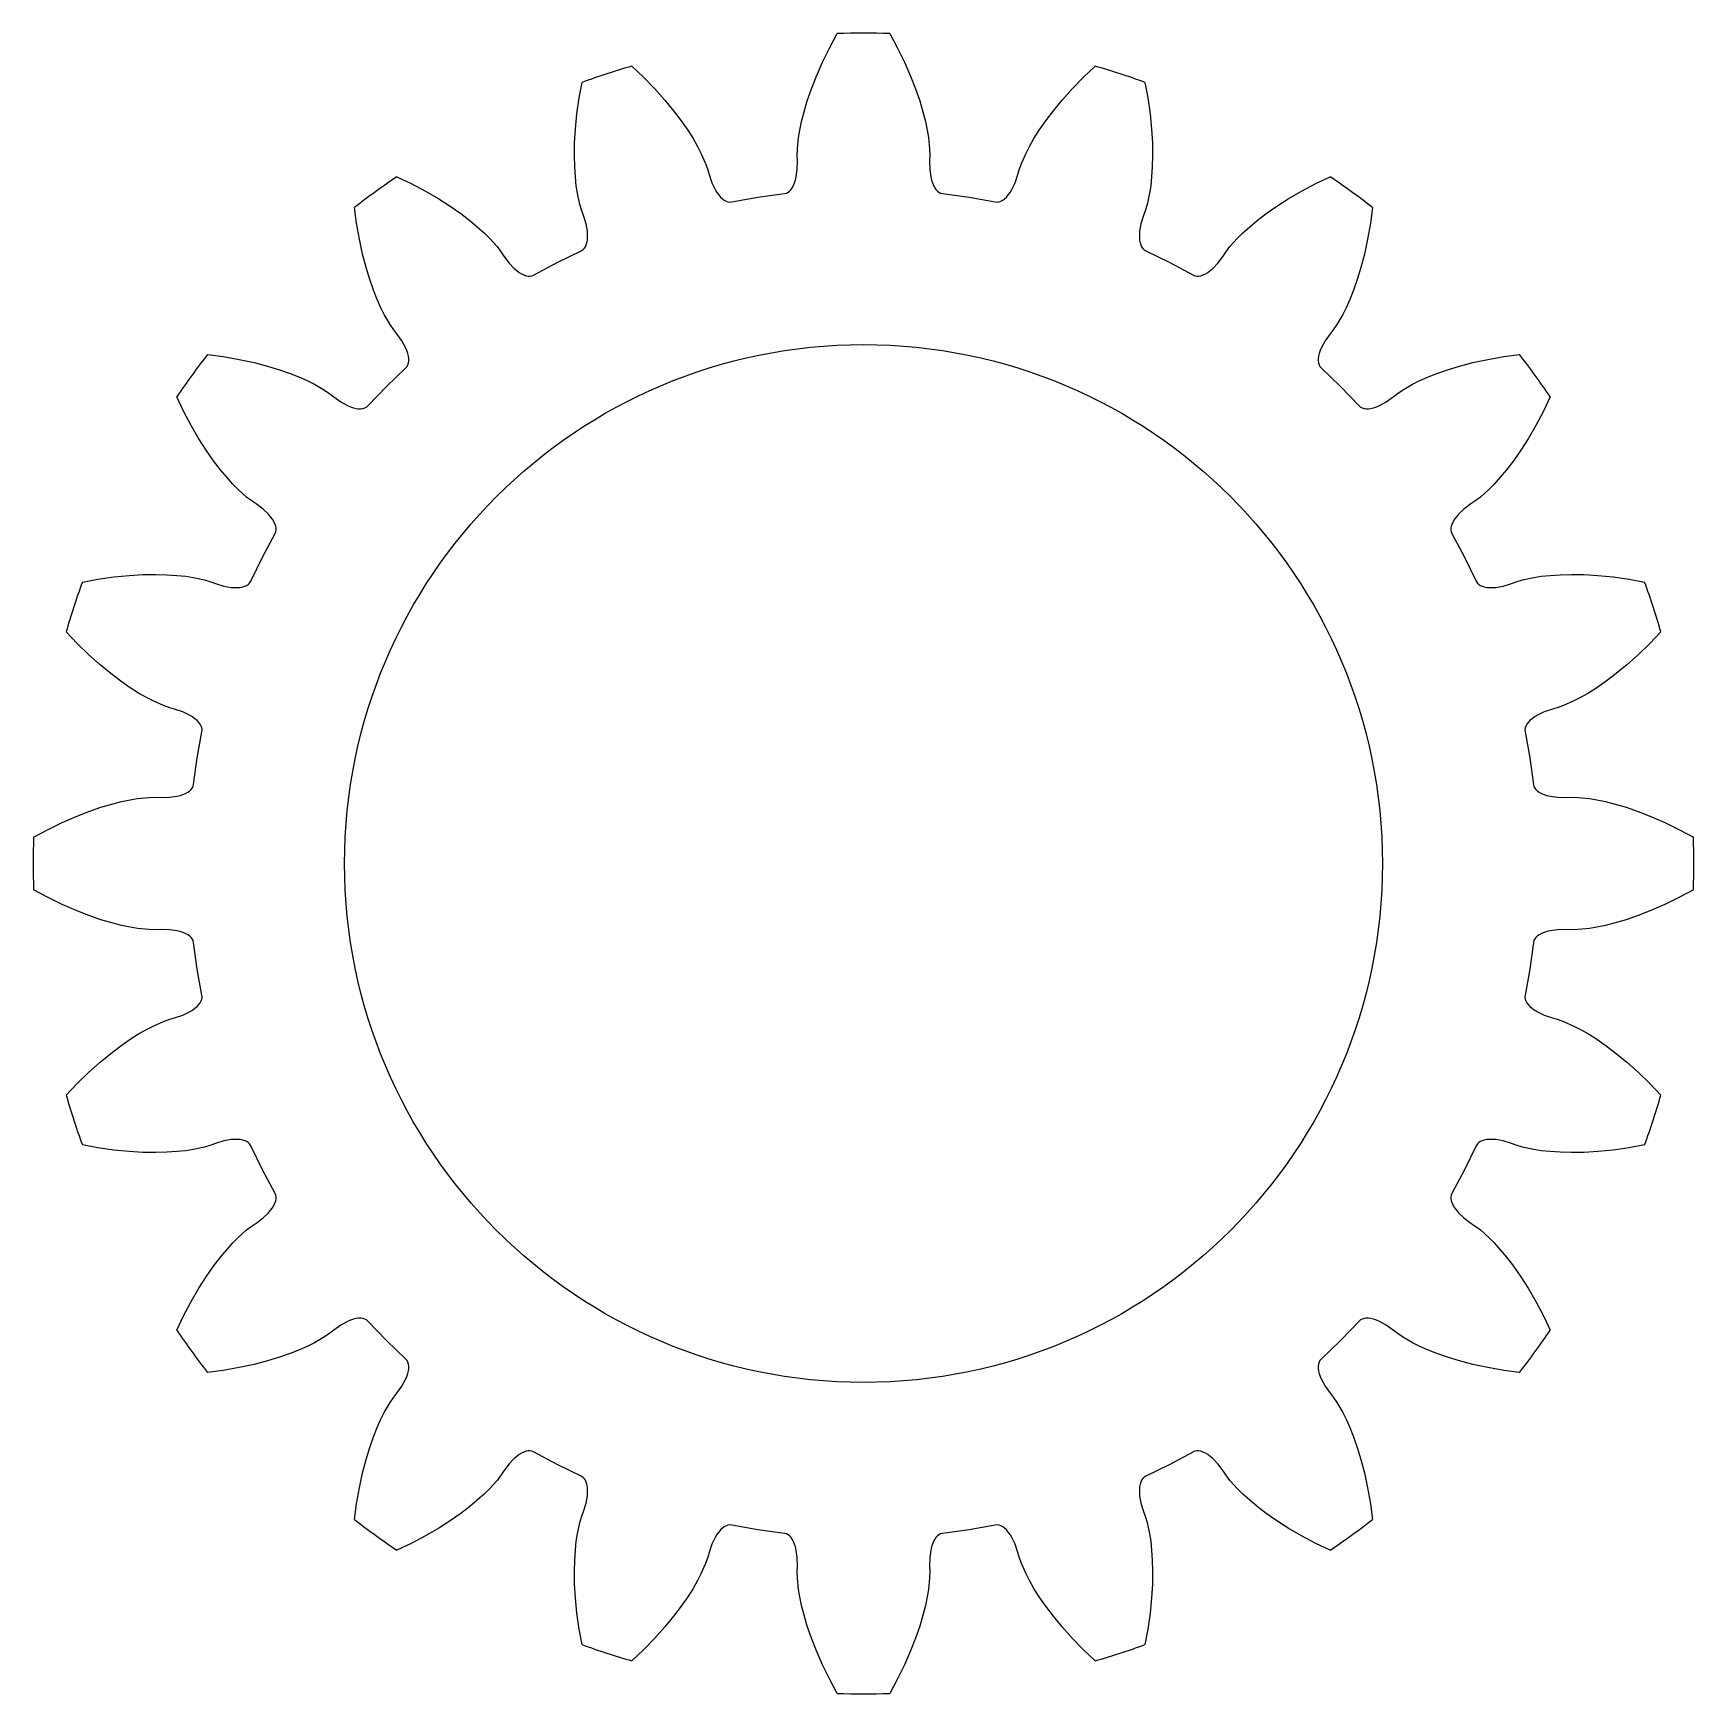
# Model space of a CAD drawing. Extents: x -8.8 to 8.8, y -8.8 to 8.8.
import ezdxf

# ---------------------------------------------------------------- set-up
doc = ezdxf.new("R2010")
doc.units = 0

msp = doc.modelspace()

# ---------------------------------------------------------------- linework, layer by layer
msp.add_circle((0, 0), 5.5)
msp.add_circle((0, 0), 5.5)
at = {"layer": 'layer0'}
for p, q in [((-0.434, 8.494), (-0.358, 8.648)), ((-0.358, 8.648), (-0.278, 8.796)), ((0.278, 8.796), (0.358, 8.648)), ((0.358, 8.648), (0.434, 8.494)), ((-2.454, 8.451), (-2.332, 8.335)), ((-0.499, 8.346), (-0.434, 8.494)), ((0.434, 8.494), (0.499, 8.346)), ((2.332, 8.335), (2.454, 8.451)), ((-3.013, 8.114), (-2.982, 8.279)), ((-2.332, 8.335), (-2.212, 8.212)), ((-0.552, 8.21), (-0.499, 8.346)), ((0.499, 8.346), (0.552, 8.21)), ((2.212, 8.212), (2.332, 8.335)), ((2.982, 8.279), (3.013, 8.114)), ((-3.037, 7.944), (-3.013, 8.114)), ((-2.212, 8.212), (-2.105, 8.092)), ((-0.596, 8.083), (-0.552, 8.21)), ((0.552, 8.21), (0.596, 8.083)), ((2.105, 8.092), (2.212, 8.212)), ((3.013, 8.114), (3.037, 7.944)), ((-3.053, 7.784), (-3.037, 7.944)), ((-2.105, 8.092), (-2.012, 7.979)), ((-2.012, 7.979), (-1.931, 7.871)), ((-0.656, 7.865), (-0.63, 7.968)), ((-0.63, 7.968), (-0.596, 8.083)), ((0.596, 8.083), (0.63, 7.968)), ((0.63, 7.968), (0.656, 7.865)), ((1.931, 7.871), (2.012, 7.979)), ((2.012, 7.979), (2.105, 8.092)), ((3.037, 7.944), (3.053, 7.784)), ((-3.062, 7.638), (-3.053, 7.784)), ((-1.931, 7.871), (-1.863, 7.773)), ((-1.863, 7.773), (-1.807, 7.683)), ((-0.688, 7.693), (-0.675, 7.772)), ((-0.675, 7.772), (-0.656, 7.865)), ((0.656, 7.865), (0.675, 7.772)), ((0.675, 7.772), (0.688, 7.693)), ((1.807, 7.683), (1.863, 7.773)), ((1.863, 7.773), (1.931, 7.871)), ((3.053, 7.784), (3.062, 7.638)), ((-3.064, 7.503), (-3.062, 7.638)), ((-1.807, 7.683), (-1.759, 7.6)), ((-1.759, 7.6), (-1.723, 7.529)), ((-0.702, 7.501), (-0.701, 7.573)), ((-0.701, 7.573), (-0.688, 7.693)), ((0.688, 7.693), (0.701, 7.573)), ((0.701, 7.573), (0.702, 7.501)), ((1.723, 7.529), (1.759, 7.6)), ((1.759, 7.6), (1.807, 7.683)), ((3.062, 7.638), (3.064, 7.503)), ((-3.061, 7.383), (-3.064, 7.503)), ((-1.723, 7.529), (-1.674, 7.418)), ((-1.674, 7.418), (-1.65, 7.351)), ((-0.7, 7.449), (-0.702, 7.501)), ((-0.702, 7.357), (-0.7, 7.449)), ((0.702, 7.501), (0.7, 7.449)), ((0.7, 7.449), (0.702, 7.357)), ((1.65, 7.351), (1.674, 7.418)), ((1.674, 7.418), (1.723, 7.529)), ((3.064, 7.503), (3.061, 7.383)), ((-4.945, 7.279), (-4.793, 7.207)), ((-3.054, 7.278), (-3.061, 7.383)), ((-3.044, 7.183), (-3.054, 7.278)), ((-1.65, 7.351), (-1.636, 7.301)), ((-1.636, 7.301), (-1.606, 7.214)), ((-0.731, 7.213), (-0.721, 7.244)), ((-0.721, 7.244), (-0.713, 7.278)), ((-0.713, 7.278), (-0.702, 7.357)), ((0.702, 7.357), (0.713, 7.278)), ((0.713, 7.278), (0.721, 7.244)), ((0.721, 7.244), (0.731, 7.213)), ((1.606, 7.214), (1.636, 7.301)), ((1.636, 7.301), (1.65, 7.351)), ((3.054, 7.278), (3.044, 7.183)), ((3.061, 7.383), (3.054, 7.278)), ((4.793, 7.207), (4.945, 7.279)), ((-4.793, 7.207), (-4.642, 7.127)), ((-4.642, 7.127), (-4.502, 7.045)), ((-4.502, 7.045), (-4.38, 6.967)), ((-3.032, 7.104), (-3.044, 7.183)), ((-3.006, 6.985), (-3.032, 7.104)), ((-1.606, 7.214), (-1.571, 7.142)), ((-1.571, 7.142), (-1.553, 7.112)), ((-1.553, 7.112), (-1.534, 7.086)), ((-1.534, 7.086), (-1.515, 7.063)), ((-1.515, 7.063), (-1.496, 7.045)), ((-1.496, 7.045), (-1.476, 7.03)), ((-1.397, 7.012), (-1.119, 7.062)), ((-1.119, 7.062), (-0.838, 7.101)), ((-0.838, 7.101), (-0.816, 7.106)), ((-0.816, 7.106), (-0.799, 7.114)), ((-0.799, 7.114), (-0.783, 7.127)), ((-0.783, 7.127), (-0.768, 7.143)), ((-0.768, 7.143), (-0.755, 7.162)), ((-0.755, 7.162), (-0.742, 7.186)), ((-0.742, 7.186), (-0.731, 7.213)), ((0.731, 7.213), (0.742, 7.186)), ((0.742, 7.186), (0.755, 7.162)), ((0.755, 7.162), (0.768, 7.143)), ((0.768, 7.143), (0.783, 7.127)), ((0.783, 7.127), (0.799, 7.114)), ((0.799, 7.114), (0.816, 7.106)), ((0.816, 7.106), (0.838, 7.101)), ((0.838, 7.101), (1.119, 7.062)), ((1.119, 7.062), (1.397, 7.012)), ((1.476, 7.03), (1.496, 7.045)), ((1.496, 7.045), (1.515, 7.063)), ((1.515, 7.063), (1.534, 7.086)), ((1.534, 7.086), (1.553, 7.112)), ((1.553, 7.112), (1.571, 7.142)), ((1.571, 7.142), (1.606, 7.214)), ((3.032, 7.104), (3.006, 6.985)), ((3.044, 7.183), (3.032, 7.104)), ((4.38, 6.967), (4.502, 7.045)), ((4.502, 7.045), (4.642, 7.127)), ((4.642, 7.127), (4.793, 7.207)), ((-5.373, 6.786), (-5.395, 6.953)), ((-4.38, 6.967), (-4.269, 6.889)), ((-4.269, 6.889), (-4.174, 6.816)), ((-2.986, 6.917), (-3.006, 6.985)), ((-2.968, 6.868), (-2.986, 6.917)), ((-2.941, 6.78), (-2.968, 6.868)), ((-1.476, 7.03), (-1.457, 7.02)), ((-1.457, 7.02), (-1.438, 7.013)), ((-1.438, 7.013), (-1.42, 7.01)), ((-1.42, 7.01), (-1.397, 7.012)), ((1.397, 7.012), (1.42, 7.01)), ((1.42, 7.01), (1.438, 7.013)), ((1.438, 7.013), (1.457, 7.02)), ((1.457, 7.02), (1.476, 7.03)), ((2.968, 6.868), (2.941, 6.78)), ((2.986, 6.917), (2.968, 6.868)), ((3.006, 6.985), (2.986, 6.917)), ((4.174, 6.816), (4.269, 6.889)), ((4.269, 6.889), (4.38, 6.967)), ((5.395, 6.953), (5.373, 6.786)), ((-5.343, 6.617), (-5.373, 6.786)), ((-4.174, 6.816), (-4.093, 6.748)), ((-4.093, 6.748), (-4.022, 6.684)), ((-2.927, 6.701), (-2.941, 6.78)), ((-2.924, 6.666), (-2.927, 6.701)), ((2.927, 6.701), (2.924, 6.666)), ((2.941, 6.78), (2.927, 6.701)), ((4.022, 6.684), (4.093, 6.748)), ((4.093, 6.748), (4.174, 6.816)), ((5.373, 6.786), (5.343, 6.617)), ((-5.309, 6.459), (-5.343, 6.617)), ((-4.022, 6.684), (-3.965, 6.628)), ((-3.965, 6.628), (-3.884, 6.538)), ((-3.884, 6.538), (-3.841, 6.481)), ((-2.972, 6.506), (-2.959, 6.519)), ((-2.959, 6.519), (-2.947, 6.536)), ((-2.947, 6.536), (-2.938, 6.556)), ((-2.938, 6.556), (-2.931, 6.579)), ((-2.931, 6.579), (-2.926, 6.605)), ((-2.926, 6.605), (-2.924, 6.634)), ((-2.924, 6.634), (-2.924, 6.666)), ((2.924, 6.666), (2.924, 6.634)), ((2.924, 6.634), (2.926, 6.605)), ((2.926, 6.605), (2.931, 6.579)), ((2.931, 6.579), (2.938, 6.556)), ((2.938, 6.556), (2.947, 6.536)), ((2.947, 6.536), (2.959, 6.519)), ((2.959, 6.519), (2.972, 6.506)), ((3.841, 6.481), (3.884, 6.538)), ((3.884, 6.538), (3.965, 6.628)), ((3.965, 6.628), (4.022, 6.684)), ((5.343, 6.617), (5.309, 6.459)), ((-5.272, 6.318), (-5.309, 6.459)), ((-3.841, 6.481), (-3.812, 6.438)), ((-3.812, 6.438), (-3.756, 6.364)), ((-3.756, 6.364), (-3.701, 6.307)), ((-3.496, 6.237), (-3.246, 6.371)), ((-3.246, 6.371), (-2.991, 6.494)), ((-2.991, 6.494), (-2.972, 6.506)), ((2.972, 6.506), (2.991, 6.494)), ((2.991, 6.494), (3.246, 6.371)), ((3.246, 6.371), (3.496, 6.237)), ((3.701, 6.307), (3.756, 6.364)), ((3.756, 6.364), (3.812, 6.438)), ((3.812, 6.438), (3.841, 6.481)), ((5.309, 6.459), (5.272, 6.318)), ((-5.233, 6.189), (-5.272, 6.318)), ((-5.193, 6.076), (-5.233, 6.189)), ((-3.701, 6.307), (-3.675, 6.284)), ((-3.675, 6.284), (-3.649, 6.265)), ((-3.649, 6.265), (-3.623, 6.249)), ((-3.623, 6.249), (-3.599, 6.238)), ((-3.599, 6.238), (-3.577, 6.23)), ((-3.577, 6.23), (-3.555, 6.226)), ((-3.555, 6.226), (-3.535, 6.225)), ((-3.535, 6.225), (-3.517, 6.228)), ((-3.517, 6.228), (-3.496, 6.237)), ((3.496, 6.237), (3.517, 6.228)), ((3.517, 6.228), (3.535, 6.225)), ((3.535, 6.225), (3.555, 6.226)), ((3.555, 6.226), (3.577, 6.23)), ((3.577, 6.23), (3.599, 6.238)), ((3.599, 6.238), (3.623, 6.249)), ((3.623, 6.249), (3.649, 6.265)), ((3.649, 6.265), (3.675, 6.284)), ((3.675, 6.284), (3.701, 6.307)), ((5.233, 6.189), (5.193, 6.076)), ((5.272, 6.318), (5.233, 6.189)), ((-5.154, 5.978), (-5.193, 6.076)), ((5.193, 6.076), (5.154, 5.978)), ((-5.114, 5.89), (-5.154, 5.978)), ((-5.079, 5.819), (-5.114, 5.89)), ((-5.018, 5.714), (-5.079, 5.819)), ((5.079, 5.819), (5.018, 5.714)), ((5.114, 5.89), (5.079, 5.819)), ((5.154, 5.978), (5.114, 5.89)), ((-4.977, 5.656), (-5.018, 5.714)), ((-4.945, 5.615), (-4.977, 5.656)), ((4.977, 5.656), (4.945, 5.615)), ((5.018, 5.714), (4.977, 5.656)), ((-4.892, 5.539), (-4.945, 5.615)), ((-4.854, 5.469), (-4.892, 5.539)), ((-4.841, 5.436), (-4.854, 5.469)), ((4.854, 5.469), (4.841, 5.436)), ((4.892, 5.539), (4.854, 5.469)), ((4.945, 5.615), (4.892, 5.539)), ((-6.953, 5.395), (-6.786, 5.373)), ((-6.786, 5.373), (-6.617, 5.343)), ((-6.617, 5.343), (-6.459, 5.309)), ((-6.459, 5.309), (-6.318, 5.272)), ((-4.831, 5.406), (-4.841, 5.436)), ((-4.837, 5.269), (-4.828, 5.286)), ((-4.824, 5.377), (-4.831, 5.406)), ((-4.828, 5.286), (-4.823, 5.305)), ((-4.82, 5.351), (-4.824, 5.377)), ((-4.823, 5.305), (-4.82, 5.327)), ((-4.82, 5.327), (-4.82, 5.351)), ((4.824, 5.377), (4.82, 5.351)), ((4.82, 5.351), (4.82, 5.327)), ((4.82, 5.327), (4.823, 5.305)), ((4.823, 5.305), (4.828, 5.286)), ((4.831, 5.406), (4.824, 5.377)), ((4.828, 5.286), (4.837, 5.269)), ((4.841, 5.436), (4.831, 5.406)), ((6.318, 5.272), (6.459, 5.309)), ((6.459, 5.309), (6.617, 5.343)), ((6.617, 5.343), (6.786, 5.373)), ((6.786, 5.373), (6.953, 5.395)), ((-6.318, 5.272), (-6.189, 5.233)), ((-6.189, 5.233), (-6.076, 5.193)), ((-6.076, 5.193), (-5.978, 5.154)), ((-5.978, 5.154), (-5.89, 5.114)), ((-5.89, 5.114), (-5.819, 5.079)), ((-5.056, 5.056), (-4.852, 5.252)), ((-4.852, 5.252), (-4.837, 5.269)), ((4.837, 5.269), (4.852, 5.252)), ((4.852, 5.252), (5.056, 5.056)), ((5.819, 5.079), (5.89, 5.114)), ((5.89, 5.114), (5.978, 5.154)), ((5.978, 5.154), (6.076, 5.193)), ((6.076, 5.193), (6.189, 5.233)), ((6.189, 5.233), (6.318, 5.272)), ((-7.207, 4.793), (-7.279, 4.945)), ((-5.819, 5.079), (-5.714, 5.018)), ((-5.714, 5.018), (-5.656, 4.977)), ((-5.656, 4.977), (-5.615, 4.945)), ((-5.615, 4.945), (-5.539, 4.892)), ((-5.252, 4.852), (-5.056, 5.056)), ((5.056, 5.056), (5.252, 4.852)), ((5.539, 4.892), (5.615, 4.945)), ((5.615, 4.945), (5.656, 4.977)), ((5.656, 4.977), (5.714, 5.018)), ((5.714, 5.018), (5.819, 5.079)), ((7.279, 4.945), (7.207, 4.793)), ((-7.127, 4.642), (-7.207, 4.793)), ((-5.539, 4.892), (-5.469, 4.854)), ((-5.469, 4.854), (-5.436, 4.841)), ((-5.436, 4.841), (-5.406, 4.831)), ((-5.406, 4.831), (-5.377, 4.824)), ((-5.377, 4.824), (-5.351, 4.82)), ((-5.351, 4.82), (-5.327, 4.82)), ((-5.327, 4.82), (-5.305, 4.823)), ((-5.305, 4.823), (-5.286, 4.828)), ((-5.286, 4.828), (-5.269, 4.837)), ((-5.269, 4.837), (-5.252, 4.852)), ((5.252, 4.852), (5.269, 4.837)), ((5.269, 4.837), (5.286, 4.828)), ((5.286, 4.828), (5.305, 4.823)), ((5.305, 4.823), (5.327, 4.82)), ((5.327, 4.82), (5.351, 4.82)), ((5.351, 4.82), (5.377, 4.824)), ((5.377, 4.824), (5.406, 4.831)), ((5.406, 4.831), (5.436, 4.841)), ((5.436, 4.841), (5.469, 4.854)), ((5.469, 4.854), (5.539, 4.892)), ((7.207, 4.793), (7.127, 4.642)), ((-7.045, 4.502), (-7.127, 4.642)), ((7.127, 4.642), (7.045, 4.502)), ((-6.967, 4.38), (-7.045, 4.502)), ((7.045, 4.502), (6.967, 4.38)), ((-6.889, 4.269), (-6.967, 4.38)), ((-6.816, 4.174), (-6.889, 4.269)), ((6.889, 4.269), (6.816, 4.174)), ((6.967, 4.38), (6.889, 4.269)), ((-6.748, 4.093), (-6.816, 4.174)), ((-6.684, 4.022), (-6.748, 4.093)), ((6.748, 4.093), (6.684, 4.022)), ((6.816, 4.174), (6.748, 4.093)), ((-6.628, 3.965), (-6.684, 4.022)), ((-6.538, 3.884), (-6.628, 3.965)), ((-6.481, 3.841), (-6.538, 3.884)), ((6.538, 3.884), (6.481, 3.841)), ((6.628, 3.965), (6.538, 3.884)), ((6.684, 4.022), (6.628, 3.965)), ((-6.438, 3.812), (-6.481, 3.841)), ((-6.364, 3.756), (-6.438, 3.812)), ((-6.307, 3.701), (-6.364, 3.756)), ((-6.284, 3.675), (-6.307, 3.701)), ((6.307, 3.701), (6.284, 3.675)), ((6.364, 3.756), (6.307, 3.701)), ((6.438, 3.812), (6.364, 3.756)), ((6.481, 3.841), (6.438, 3.812)), ((-6.265, 3.649), (-6.284, 3.675)), ((-6.249, 3.623), (-6.265, 3.649)), ((-6.238, 3.599), (-6.249, 3.623)), ((-6.23, 3.577), (-6.238, 3.599)), ((-6.226, 3.555), (-6.23, 3.577)), ((-6.228, 3.517), (-6.225, 3.535)), ((-6.225, 3.535), (-6.226, 3.555)), ((6.226, 3.555), (6.225, 3.535)), ((6.225, 3.535), (6.228, 3.517)), ((6.23, 3.577), (6.226, 3.555)), ((6.238, 3.599), (6.23, 3.577)), ((6.249, 3.623), (6.238, 3.599)), ((6.265, 3.649), (6.249, 3.623)), ((6.284, 3.675), (6.265, 3.649)), ((-6.371, 3.246), (-6.237, 3.496)), ((-6.237, 3.496), (-6.228, 3.517)), ((6.228, 3.517), (6.237, 3.496)), ((6.237, 3.496), (6.371, 3.246)), ((-6.494, 2.991), (-6.371, 3.246)), ((6.371, 3.246), (6.494, 2.991)), ((-8.279, 2.982), (-8.114, 3.013)), ((-8.114, 3.013), (-7.944, 3.037)), ((-7.944, 3.037), (-7.784, 3.053)), ((-7.784, 3.053), (-7.638, 3.062)), ((-7.638, 3.062), (-7.503, 3.064)), ((-7.503, 3.064), (-7.383, 3.061)), ((-7.383, 3.061), (-7.278, 3.054)), ((-7.278, 3.054), (-7.183, 3.044)), ((-7.183, 3.044), (-7.104, 3.032)), ((-7.104, 3.032), (-6.985, 3.006)), ((-6.985, 3.006), (-6.917, 2.986)), ((6.917, 2.986), (6.985, 3.006)), ((6.985, 3.006), (7.104, 3.032)), ((7.104, 3.032), (7.183, 3.044)), ((7.183, 3.044), (7.278, 3.054)), ((7.278, 3.054), (7.383, 3.061)), ((7.383, 3.061), (7.503, 3.064)), ((7.503, 3.064), (7.638, 3.062)), ((7.638, 3.062), (7.784, 3.053)), ((7.784, 3.053), (7.944, 3.037)), ((7.944, 3.037), (8.114, 3.013)), ((8.114, 3.013), (8.279, 2.982)), ((-6.917, 2.986), (-6.868, 2.968)), ((-6.868, 2.968), (-6.78, 2.941)), ((-6.78, 2.941), (-6.701, 2.927)), ((-6.701, 2.927), (-6.666, 2.924)), ((-6.666, 2.924), (-6.634, 2.924)), ((-6.634, 2.924), (-6.605, 2.926)), ((-6.605, 2.926), (-6.579, 2.931)), ((-6.579, 2.931), (-6.556, 2.938)), ((-6.556, 2.938), (-6.536, 2.947)), ((-6.536, 2.947), (-6.519, 2.959)), ((-6.519, 2.959), (-6.506, 2.972)), ((-6.506, 2.972), (-6.494, 2.991)), ((6.494, 2.991), (6.506, 2.972)), ((6.506, 2.972), (6.519, 2.959)), ((6.519, 2.959), (6.536, 2.947)), ((6.536, 2.947), (6.556, 2.938)), ((6.556, 2.938), (6.579, 2.931)), ((6.579, 2.931), (6.605, 2.926)), ((6.605, 2.926), (6.634, 2.924)), ((6.634, 2.924), (6.666, 2.924)), ((6.666, 2.924), (6.701, 2.927)), ((6.701, 2.927), (6.78, 2.941)), ((6.78, 2.941), (6.868, 2.968)), ((6.868, 2.968), (6.917, 2.986)), ((-8.335, 2.332), (-8.451, 2.454)), ((-8.212, 2.212), (-8.335, 2.332)), ((8.335, 2.332), (8.212, 2.212)), ((8.451, 2.454), (8.335, 2.332)), ((-8.092, 2.105), (-8.212, 2.212)), ((8.212, 2.212), (8.092, 2.105)), ((-7.979, 2.012), (-8.092, 2.105)), ((-7.871, 1.931), (-7.979, 2.012)), ((7.979, 2.012), (7.871, 1.931)), ((8.092, 2.105), (7.979, 2.012)), ((-7.773, 1.863), (-7.871, 1.931)), ((-7.683, 1.807), (-7.773, 1.863)), ((-7.6, 1.759), (-7.683, 1.807)), ((7.683, 1.807), (7.6, 1.759)), ((7.773, 1.863), (7.683, 1.807)), ((7.871, 1.931), (7.773, 1.863)), ((-7.529, 1.723), (-7.6, 1.759)), ((-7.418, 1.674), (-7.529, 1.723)), ((-7.351, 1.65), (-7.418, 1.674)), ((-7.301, 1.636), (-7.351, 1.65)), ((-7.214, 1.606), (-7.301, 1.636)), ((-7.142, 1.571), (-7.214, 1.606)), ((7.214, 1.606), (7.142, 1.571)), ((7.301, 1.636), (7.214, 1.606)), ((7.351, 1.65), (7.301, 1.636)), ((7.418, 1.674), (7.351, 1.65)), ((7.529, 1.723), (7.418, 1.674)), ((7.6, 1.759), (7.529, 1.723)), ((-7.112, 1.553), (-7.142, 1.571)), ((-7.086, 1.534), (-7.112, 1.553)), ((-7.063, 1.515), (-7.086, 1.534)), ((-7.045, 1.496), (-7.063, 1.515)), ((-7.03, 1.476), (-7.045, 1.496)), ((-7.02, 1.457), (-7.03, 1.476)), ((-7.013, 1.438), (-7.02, 1.457)), ((-7.01, 1.42), (-7.013, 1.438)), ((-7.012, 1.397), (-7.01, 1.42)), ((7.013, 1.438), (7.01, 1.42)), ((7.01, 1.42), (7.012, 1.397)), ((7.02, 1.457), (7.013, 1.438)), ((7.03, 1.476), (7.02, 1.457)), ((7.045, 1.496), (7.03, 1.476)), ((7.063, 1.515), (7.045, 1.496)), ((7.086, 1.534), (7.063, 1.515)), ((7.112, 1.553), (7.086, 1.534)), ((7.142, 1.571), (7.112, 1.553)), ((-7.062, 1.119), (-7.012, 1.397)), ((7.012, 1.397), (7.062, 1.119)), ((-7.101, 0.838), (-7.062, 1.119)), ((7.062, 1.119), (7.101, 0.838)), ((-7.357, 0.702), (-7.278, 0.713)), ((-7.278, 0.713), (-7.244, 0.721)), ((-7.244, 0.721), (-7.213, 0.731)), ((-7.213, 0.731), (-7.186, 0.742)), ((-7.186, 0.742), (-7.162, 0.755)), ((-7.162, 0.755), (-7.143, 0.768)), ((-7.143, 0.768), (-7.127, 0.783)), ((-7.127, 0.783), (-7.114, 0.799)), ((-7.114, 0.799), (-7.106, 0.816)), ((-7.106, 0.816), (-7.101, 0.838)), ((7.101, 0.838), (7.106, 0.816)), ((7.106, 0.816), (7.114, 0.799)), ((7.114, 0.799), (7.127, 0.783)), ((7.127, 0.783), (7.143, 0.768)), ((7.143, 0.768), (7.162, 0.755)), ((7.162, 0.755), (7.186, 0.742)), ((7.186, 0.742), (7.213, 0.731)), ((7.213, 0.731), (7.244, 0.721)), ((7.244, 0.721), (7.278, 0.713)), ((7.278, 0.713), (7.357, 0.702)), ((-8.346, 0.499), (-8.21, 0.552)), ((-8.21, 0.552), (-8.083, 0.596)), ((-8.083, 0.596), (-7.968, 0.63)), ((-7.968, 0.63), (-7.865, 0.656)), ((-7.865, 0.656), (-7.772, 0.675)), ((-7.772, 0.675), (-7.693, 0.688)), ((-7.693, 0.688), (-7.573, 0.701)), ((-7.573, 0.701), (-7.501, 0.702)), ((-7.501, 0.702), (-7.449, 0.7)), ((-7.449, 0.7), (-7.357, 0.702)), ((7.357, 0.702), (7.449, 0.7)), ((7.449, 0.7), (7.501, 0.702)), ((7.501, 0.702), (7.573, 0.701)), ((7.573, 0.701), (7.693, 0.688)), ((7.693, 0.688), (7.772, 0.675)), ((7.772, 0.675), (7.865, 0.656)), ((7.865, 0.656), (7.968, 0.63)), ((7.968, 0.63), (8.083, 0.596)), ((8.083, 0.596), (8.21, 0.552)), ((8.21, 0.552), (8.346, 0.499)), ((-8.796, 0.278), (-8.648, 0.358)), ((-8.648, 0.358), (-8.494, 0.434)), ((-8.494, 0.434), (-8.346, 0.499)), ((8.346, 0.499), (8.494, 0.434)), ((8.494, 0.434), (8.648, 0.358)), ((8.648, 0.358), (8.796, 0.278)), ((-8.648, -0.358), (-8.796, -0.278)), ((8.796, -0.278), (8.648, -0.358)), ((-8.494, -0.434), (-8.648, -0.358)), ((-8.346, -0.499), (-8.494, -0.434)), ((-8.21, -0.552), (-8.346, -0.499)), ((8.346, -0.499), (8.21, -0.552)), ((8.494, -0.434), (8.346, -0.499)), ((8.648, -0.358), (8.494, -0.434)), ((-8.083, -0.596), (-8.21, -0.552)), ((-7.968, -0.63), (-8.083, -0.596)), ((-7.865, -0.656), (-7.968, -0.63)), ((-7.772, -0.675), (-7.865, -0.656)), ((-7.693, -0.688), (-7.772, -0.675)), ((-7.573, -0.701), (-7.693, -0.688)), ((-7.501, -0.702), (-7.573, -0.701)), ((-7.449, -0.7), (-7.501, -0.702)), ((-7.357, -0.702), (-7.449, -0.7)), ((-7.278, -0.713), (-7.357, -0.702)), ((7.357, -0.702), (7.278, -0.713)), ((7.449, -0.7), (7.357, -0.702)), ((7.501, -0.702), (7.449, -0.7)), ((7.573, -0.701), (7.501, -0.702)), ((7.693, -0.688), (7.573, -0.701)), ((7.772, -0.675), (7.693, -0.688)), ((7.865, -0.656), (7.772, -0.675)), ((7.968, -0.63), (7.865, -0.656)), ((8.083, -0.596), (7.968, -0.63)), ((8.21, -0.552), (8.083, -0.596)), ((-7.244, -0.721), (-7.278, -0.713)), ((-7.213, -0.731), (-7.244, -0.721)), ((-7.186, -0.742), (-7.213, -0.731)), ((-7.162, -0.755), (-7.186, -0.742)), ((-7.143, -0.768), (-7.162, -0.755)), ((-7.127, -0.783), (-7.143, -0.768)), ((-7.114, -0.799), (-7.127, -0.783)), ((-7.106, -0.816), (-7.114, -0.799)), ((-7.101, -0.838), (-7.106, -0.816)), ((-7.062, -1.119), (-7.101, -0.838)), ((7.101, -0.838), (7.062, -1.119)), ((7.106, -0.816), (7.101, -0.838)), ((7.114, -0.799), (7.106, -0.816)), ((7.127, -0.783), (7.114, -0.799)), ((7.143, -0.768), (7.127, -0.783)), ((7.162, -0.755), (7.143, -0.768)), ((7.186, -0.742), (7.162, -0.755)), ((7.213, -0.731), (7.186, -0.742)), ((7.244, -0.721), (7.213, -0.731)), ((7.278, -0.713), (7.244, -0.721)), ((-7.012, -1.397), (-7.062, -1.119)), ((7.062, -1.119), (7.012, -1.397)), ((-7.01, -1.42), (-7.012, -1.397)), ((7.012, -1.397), (7.01, -1.42)), ((-7.214, -1.606), (-7.142, -1.571)), ((-7.142, -1.571), (-7.112, -1.553)), ((-7.112, -1.553), (-7.086, -1.534)), ((-7.086, -1.534), (-7.063, -1.515)), ((-7.063, -1.515), (-7.045, -1.496)), ((-7.045, -1.496), (-7.03, -1.476)), ((-7.03, -1.476), (-7.02, -1.457)), ((-7.02, -1.457), (-7.013, -1.438)), ((-7.013, -1.438), (-7.01, -1.42)), ((7.01, -1.42), (7.013, -1.438)), ((7.013, -1.438), (7.02, -1.457)), ((7.02, -1.457), (7.03, -1.476)), ((7.03, -1.476), (7.045, -1.496)), ((7.045, -1.496), (7.063, -1.515)), ((7.063, -1.515), (7.086, -1.534)), ((7.086, -1.534), (7.112, -1.553)), ((7.112, -1.553), (7.142, -1.571)), ((7.142, -1.571), (7.214, -1.606)), ((-7.683, -1.807), (-7.6, -1.759)), ((-7.6, -1.759), (-7.529, -1.723)), ((-7.529, -1.723), (-7.418, -1.674)), ((-7.418, -1.674), (-7.351, -1.65)), ((-7.351, -1.65), (-7.301, -1.636)), ((-7.301, -1.636), (-7.214, -1.606)), ((7.214, -1.606), (7.301, -1.636)), ((7.301, -1.636), (7.351, -1.65)), ((7.351, -1.65), (7.418, -1.674)), ((7.418, -1.674), (7.529, -1.723)), ((7.529, -1.723), (7.6, -1.759)), ((7.6, -1.759), (7.683, -1.807)), ((-7.979, -2.012), (-7.871, -1.931)), ((-7.871, -1.931), (-7.773, -1.863)), ((-7.773, -1.863), (-7.683, -1.807)), ((7.683, -1.807), (7.773, -1.863)), ((7.773, -1.863), (7.871, -1.931)), ((7.871, -1.931), (7.979, -2.012)), ((-8.212, -2.212), (-8.092, -2.105)), ((-8.092, -2.105), (-7.979, -2.012)), ((7.979, -2.012), (8.092, -2.105)), ((8.092, -2.105), (8.212, -2.212)), ((-8.335, -2.332), (-8.212, -2.212)), ((8.212, -2.212), (8.335, -2.332)), ((-8.451, -2.454), (-8.335, -2.332)), ((8.335, -2.332), (8.451, -2.454)), ((-8.114, -3.013), (-8.279, -2.982)), ((-6.917, -2.986), (-6.985, -3.006)), ((-6.868, -2.968), (-6.917, -2.986)), ((-6.78, -2.941), (-6.868, -2.968)), ((-6.701, -2.927), (-6.78, -2.941)), ((-6.666, -2.924), (-6.701, -2.927)), ((-6.634, -2.924), (-6.666, -2.924)), ((-6.605, -2.926), (-6.634, -2.924)), ((-6.579, -2.931), (-6.605, -2.926)), ((-6.556, -2.938), (-6.579, -2.931)), ((-6.536, -2.947), (-6.556, -2.938)), ((-6.519, -2.959), (-6.536, -2.947)), ((-6.506, -2.972), (-6.519, -2.959)), ((-6.494, -2.991), (-6.506, -2.972)), ((-6.371, -3.246), (-6.494, -2.991)), ((6.494, -2.991), (6.371, -3.246)), ((6.506, -2.972), (6.494, -2.991)), ((6.519, -2.959), (6.506, -2.972)), ((6.536, -2.947), (6.519, -2.959)), ((6.556, -2.938), (6.536, -2.947)), ((6.579, -2.931), (6.556, -2.938)), ((6.605, -2.926), (6.579, -2.931)), ((6.634, -2.924), (6.605, -2.926)), ((6.666, -2.924), (6.634, -2.924)), ((6.701, -2.927), (6.666, -2.924)), ((6.78, -2.941), (6.701, -2.927)), ((6.868, -2.968), (6.78, -2.941)), ((6.917, -2.986), (6.868, -2.968)), ((6.985, -3.006), (6.917, -2.986)), ((8.279, -2.982), (8.114, -3.013)), ((-7.944, -3.037), (-8.114, -3.013)), ((-7.784, -3.053), (-7.944, -3.037)), ((-7.638, -3.062), (-7.784, -3.053)), ((-7.503, -3.064), (-7.638, -3.062)), ((-7.383, -3.061), (-7.503, -3.064)), ((-7.278, -3.054), (-7.383, -3.061)), ((-7.183, -3.044), (-7.278, -3.054)), ((-7.104, -3.032), (-7.183, -3.044)), ((-6.985, -3.006), (-7.104, -3.032)), ((7.104, -3.032), (6.985, -3.006)), ((7.183, -3.044), (7.104, -3.032)), ((7.278, -3.054), (7.183, -3.044)), ((7.383, -3.061), (7.278, -3.054)), ((7.503, -3.064), (7.383, -3.061)), ((7.638, -3.062), (7.503, -3.064)), ((7.784, -3.053), (7.638, -3.062)), ((7.944, -3.037), (7.784, -3.053)), ((8.114, -3.013), (7.944, -3.037)), ((-6.237, -3.496), (-6.371, -3.246)), ((6.371, -3.246), (6.237, -3.496)), ((-6.228, -3.517), (-6.237, -3.496)), ((-6.225, -3.535), (-6.228, -3.517)), ((6.228, -3.517), (6.225, -3.535)), ((6.237, -3.496), (6.228, -3.517)), ((-6.307, -3.701), (-6.284, -3.675)), ((-6.284, -3.675), (-6.265, -3.649)), ((-6.265, -3.649), (-6.249, -3.623)), ((-6.249, -3.623), (-6.238, -3.599)), ((-6.238, -3.599), (-6.23, -3.577)), ((-6.23, -3.577), (-6.226, -3.555)), ((-6.226, -3.555), (-6.225, -3.535)), ((6.225, -3.535), (6.226, -3.555)), ((6.226, -3.555), (6.23, -3.577)), ((6.23, -3.577), (6.238, -3.599)), ((6.238, -3.599), (6.249, -3.623)), ((6.249, -3.623), (6.265, -3.649)), ((6.265, -3.649), (6.284, -3.675)), ((6.284, -3.675), (6.307, -3.701)), ((-6.538, -3.884), (-6.481, -3.841)), ((-6.481, -3.841), (-6.438, -3.812)), ((-6.438, -3.812), (-6.364, -3.756)), ((-6.364, -3.756), (-6.307, -3.701)), ((6.307, -3.701), (6.364, -3.756)), ((6.364, -3.756), (6.438, -3.812)), ((6.438, -3.812), (6.481, -3.841)), ((6.481, -3.841), (6.538, -3.884)), ((-6.748, -4.093), (-6.684, -4.022)), ((-6.684, -4.022), (-6.628, -3.965)), ((-6.628, -3.965), (-6.538, -3.884)), ((6.538, -3.884), (6.628, -3.965)), ((6.628, -3.965), (6.684, -4.022)), ((6.684, -4.022), (6.748, -4.093)), ((-6.889, -4.269), (-6.816, -4.174)), ((-6.816, -4.174), (-6.748, -4.093)), ((6.748, -4.093), (6.816, -4.174)), ((6.816, -4.174), (6.889, -4.269)), ((-7.045, -4.502), (-6.967, -4.38)), ((-6.967, -4.38), (-6.889, -4.269)), ((6.889, -4.269), (6.967, -4.38)), ((6.967, -4.38), (7.045, -4.502)), ((-7.127, -4.642), (-7.045, -4.502)), ((7.045, -4.502), (7.127, -4.642)), ((-7.207, -4.793), (-7.127, -4.642)), ((7.127, -4.642), (7.207, -4.793)), ((-7.279, -4.945), (-7.207, -4.793)), ((-5.539, -4.892), (-5.615, -4.945)), ((-5.469, -4.854), (-5.539, -4.892)), ((-5.436, -4.841), (-5.469, -4.854)), ((-5.406, -4.831), (-5.436, -4.841)), ((-5.377, -4.824), (-5.406, -4.831)), ((-5.351, -4.82), (-5.377, -4.824)), ((-5.327, -4.82), (-5.351, -4.82)), ((-5.305, -4.823), (-5.327, -4.82)), ((-5.286, -4.828), (-5.305, -4.823)), ((-5.269, -4.837), (-5.286, -4.828)), ((-5.252, -4.852), (-5.269, -4.837)), ((-5.056, -5.056), (-5.252, -4.852)), ((5.252, -4.852), (5.056, -5.056)), ((5.269, -4.837), (5.252, -4.852)), ((5.286, -4.828), (5.269, -4.837)), ((5.305, -4.823), (5.286, -4.828)), ((5.327, -4.82), (5.305, -4.823)), ((5.351, -4.82), (5.327, -4.82)), ((5.377, -4.824), (5.351, -4.82)), ((5.406, -4.831), (5.377, -4.824)), ((5.436, -4.841), (5.406, -4.831)), ((5.469, -4.854), (5.436, -4.841)), ((5.539, -4.892), (5.469, -4.854)), ((5.615, -4.945), (5.539, -4.892)), ((7.207, -4.793), (7.279, -4.945)), ((-5.819, -5.079), (-5.89, -5.114)), ((-5.714, -5.018), (-5.819, -5.079)), ((-5.656, -4.977), (-5.714, -5.018)), ((-5.615, -4.945), (-5.656, -4.977)), ((-4.852, -5.252), (-5.056, -5.056)), ((5.056, -5.056), (4.852, -5.252)), ((5.656, -4.977), (5.615, -4.945)), ((5.714, -5.018), (5.656, -4.977)), ((5.819, -5.079), (5.714, -5.018)), ((5.89, -5.114), (5.819, -5.079)), ((-6.318, -5.272), (-6.459, -5.309)), ((-6.189, -5.233), (-6.318, -5.272)), ((-6.076, -5.193), (-6.189, -5.233)), ((-5.978, -5.154), (-6.076, -5.193)), ((-5.89, -5.114), (-5.978, -5.154)), ((-4.837, -5.269), (-4.852, -5.252)), ((-4.828, -5.286), (-4.837, -5.269)), ((4.837, -5.269), (4.828, -5.286)), ((4.852, -5.252), (4.837, -5.269)), ((5.978, -5.154), (5.89, -5.114)), ((6.076, -5.193), (5.978, -5.154)), ((6.189, -5.233), (6.076, -5.193)), ((6.318, -5.272), (6.189, -5.233)), ((6.459, -5.309), (6.318, -5.272)), ((-6.786, -5.373), (-6.953, -5.395)), ((-6.617, -5.343), (-6.786, -5.373)), ((-6.459, -5.309), (-6.617, -5.343)), ((-4.854, -5.469), (-4.841, -5.436)), ((-4.841, -5.436), (-4.831, -5.406)), ((-4.831, -5.406), (-4.824, -5.377)), ((-4.823, -5.305), (-4.828, -5.286)), ((-4.824, -5.377), (-4.82, -5.351)), ((-4.82, -5.327), (-4.823, -5.305)), ((-4.82, -5.351), (-4.82, -5.327)), ((4.823, -5.305), (4.82, -5.327)), ((4.82, -5.327), (4.82, -5.351)), ((4.82, -5.351), (4.824, -5.377)), ((4.828, -5.286), (4.823, -5.305)), ((4.824, -5.377), (4.831, -5.406)), ((4.831, -5.406), (4.841, -5.436)), ((4.841, -5.436), (4.854, -5.469)), ((6.617, -5.343), (6.459, -5.309)), ((6.786, -5.373), (6.617, -5.343)), ((6.953, -5.395), (6.786, -5.373)), ((-4.977, -5.656), (-4.945, -5.615)), ((-4.945, -5.615), (-4.892, -5.539)), ((-4.892, -5.539), (-4.854, -5.469)), ((4.854, -5.469), (4.892, -5.539)), ((4.892, -5.539), (4.945, -5.615)), ((4.945, -5.615), (4.977, -5.656)), ((-5.079, -5.819), (-5.018, -5.714)), ((-5.018, -5.714), (-4.977, -5.656)), ((4.977, -5.656), (5.018, -5.714)), ((5.018, -5.714), (5.079, -5.819)), ((-5.193, -6.076), (-5.154, -5.978)), ((-5.154, -5.978), (-5.114, -5.89)), ((-5.114, -5.89), (-5.079, -5.819)), ((5.079, -5.819), (5.114, -5.89)), ((5.114, -5.89), (5.154, -5.978)), ((5.154, -5.978), (5.193, -6.076)), ((-5.233, -6.189), (-5.193, -6.076)), ((5.193, -6.076), (5.233, -6.189)), ((-5.309, -6.459), (-5.272, -6.318)), ((-5.272, -6.318), (-5.233, -6.189)), ((-3.701, -6.307), (-3.756, -6.364)), ((-3.675, -6.284), (-3.701, -6.307)), ((-3.649, -6.265), (-3.675, -6.284)), ((-3.623, -6.249), (-3.649, -6.265)), ((-3.599, -6.238), (-3.623, -6.249)), ((-3.577, -6.23), (-3.599, -6.238)), ((-3.555, -6.226), (-3.577, -6.23)), ((-3.535, -6.225), (-3.555, -6.226)), ((-3.517, -6.228), (-3.535, -6.225)), ((-3.496, -6.237), (-3.517, -6.228)), ((-3.246, -6.371), (-3.496, -6.237)), ((3.496, -6.237), (3.246, -6.371)), ((3.517, -6.228), (3.496, -6.237)), ((3.535, -6.225), (3.517, -6.228)), ((3.555, -6.226), (3.535, -6.225)), ((3.577, -6.23), (3.555, -6.226)), ((3.599, -6.238), (3.577, -6.23)), ((3.623, -6.249), (3.599, -6.238)), ((3.649, -6.265), (3.623, -6.249)), ((3.675, -6.284), (3.649, -6.265)), ((3.701, -6.307), (3.675, -6.284)), ((3.756, -6.364), (3.701, -6.307)), ((5.233, -6.189), (5.272, -6.318)), ((5.272, -6.318), (5.309, -6.459)), ((-5.343, -6.617), (-5.309, -6.459)), ((-3.841, -6.481), (-3.884, -6.538)), ((-3.812, -6.438), (-3.841, -6.481)), ((-3.756, -6.364), (-3.812, -6.438)), ((-2.991, -6.494), (-3.246, -6.371)), ((-2.972, -6.506), (-2.991, -6.494)), ((-2.959, -6.519), (-2.972, -6.506)), ((2.972, -6.506), (2.959, -6.519)), ((2.991, -6.494), (2.972, -6.506)), ((3.246, -6.371), (2.991, -6.494)), ((3.812, -6.438), (3.756, -6.364)), ((3.841, -6.481), (3.812, -6.438)), ((3.884, -6.538), (3.841, -6.481)), ((5.309, -6.459), (5.343, -6.617)), ((-5.373, -6.786), (-5.343, -6.617)), ((-4.022, -6.684), (-4.093, -6.748)), ((-3.965, -6.628), (-4.022, -6.684)), ((-3.884, -6.538), (-3.965, -6.628)), ((-2.947, -6.536), (-2.959, -6.519)), ((-2.938, -6.556), (-2.947, -6.536)), ((-2.931, -6.579), (-2.938, -6.556)), ((-2.926, -6.605), (-2.931, -6.579)), ((-2.927, -6.701), (-2.924, -6.666)), ((-2.924, -6.634), (-2.926, -6.605)), ((-2.924, -6.666), (-2.924, -6.634)), ((2.926, -6.605), (2.924, -6.634)), ((2.924, -6.634), (2.924, -6.666)), ((2.924, -6.666), (2.927, -6.701)), ((2.931, -6.579), (2.926, -6.605)), ((2.938, -6.556), (2.931, -6.579)), ((2.947, -6.536), (2.938, -6.556)), ((2.959, -6.519), (2.947, -6.536)), ((3.965, -6.628), (3.884, -6.538)), ((4.022, -6.684), (3.965, -6.628)), ((4.093, -6.748), (4.022, -6.684)), ((5.343, -6.617), (5.373, -6.786)), ((-5.395, -6.953), (-5.373, -6.786)), ((-4.174, -6.816), (-4.269, -6.889)), ((-4.093, -6.748), (-4.174, -6.816)), ((-2.968, -6.868), (-2.941, -6.78)), ((-2.941, -6.78), (-2.927, -6.701)), ((2.927, -6.701), (2.941, -6.78)), ((2.941, -6.78), (2.968, -6.868)), ((4.174, -6.816), (4.093, -6.748)), ((4.269, -6.889), (4.174, -6.816)), ((5.373, -6.786), (5.395, -6.953)), ((-4.38, -6.967), (-4.502, -7.045)), ((-4.269, -6.889), (-4.38, -6.967)), ((-3.032, -7.104), (-3.006, -6.985)), ((-3.006, -6.985), (-2.986, -6.917)), ((-2.986, -6.917), (-2.968, -6.868)), ((-1.476, -7.03), (-1.496, -7.045)), ((-1.457, -7.02), (-1.476, -7.03)), ((-1.438, -7.013), (-1.457, -7.02)), ((-1.42, -7.01), (-1.438, -7.013)), ((-1.397, -7.012), (-1.42, -7.01)), ((-1.119, -7.062), (-1.397, -7.012)), ((1.397, -7.012), (1.119, -7.062)), ((1.42, -7.01), (1.397, -7.012)), ((1.438, -7.013), (1.42, -7.01)), ((1.457, -7.02), (1.438, -7.013)), ((1.476, -7.03), (1.457, -7.02)), ((1.496, -7.045), (1.476, -7.03)), ((2.968, -6.868), (2.986, -6.917)), ((2.986, -6.917), (3.006, -6.985)), ((3.006, -6.985), (3.032, -7.104)), ((4.38, -6.967), (4.269, -6.889)), ((4.502, -7.045), (4.38, -6.967)), ((-4.793, -7.207), (-4.945, -7.279)), ((-4.642, -7.127), (-4.793, -7.207)), ((-4.502, -7.045), (-4.642, -7.127)), ((-3.054, -7.278), (-3.044, -7.183)), ((-3.044, -7.183), (-3.032, -7.104)), ((-1.606, -7.214), (-1.636, -7.301)), ((-1.571, -7.142), (-1.606, -7.214)), ((-1.553, -7.112), (-1.571, -7.142)), ((-1.534, -7.086), (-1.553, -7.112)), ((-1.515, -7.063), (-1.534, -7.086)), ((-1.496, -7.045), (-1.515, -7.063)), ((-0.838, -7.101), (-1.119, -7.062)), ((-0.816, -7.106), (-0.838, -7.101)), ((-0.799, -7.114), (-0.816, -7.106)), ((-0.783, -7.127), (-0.799, -7.114)), ((-0.768, -7.143), (-0.783, -7.127)), ((-0.755, -7.162), (-0.768, -7.143)), ((-0.742, -7.186), (-0.755, -7.162)), ((-0.731, -7.213), (-0.742, -7.186)), ((-0.721, -7.244), (-0.731, -7.213)), ((0.731, -7.213), (0.721, -7.244)), ((0.742, -7.186), (0.731, -7.213)), ((0.755, -7.162), (0.742, -7.186)), ((0.768, -7.143), (0.755, -7.162)), ((0.783, -7.127), (0.768, -7.143)), ((0.799, -7.114), (0.783, -7.127)), ((0.816, -7.106), (0.799, -7.114)), ((0.838, -7.101), (0.816, -7.106)), ((1.119, -7.062), (0.838, -7.101)), ((1.515, -7.063), (1.496, -7.045)), ((1.534, -7.086), (1.515, -7.063)), ((1.553, -7.112), (1.534, -7.086)), ((1.571, -7.142), (1.553, -7.112)), ((1.606, -7.214), (1.571, -7.142)), ((1.636, -7.301), (1.606, -7.214)), ((3.032, -7.104), (3.044, -7.183)), ((3.044, -7.183), (3.054, -7.278)), ((4.642, -7.127), (4.502, -7.045)), ((4.793, -7.207), (4.642, -7.127)), ((4.945, -7.279), (4.793, -7.207)), ((-3.064, -7.503), (-3.061, -7.383)), ((-3.061, -7.383), (-3.054, -7.278)), ((-1.65, -7.351), (-1.674, -7.418)), ((-1.636, -7.301), (-1.65, -7.351)), ((-0.713, -7.278), (-0.721, -7.244)), ((-0.702, -7.357), (-0.713, -7.278)), ((-0.7, -7.449), (-0.702, -7.357)), ((0.702, -7.357), (0.7, -7.449)), ((0.713, -7.278), (0.702, -7.357)), ((0.721, -7.244), (0.713, -7.278)), ((1.65, -7.351), (1.636, -7.301)), ((1.674, -7.418), (1.65, -7.351)), ((3.054, -7.278), (3.061, -7.383)), ((3.061, -7.383), (3.064, -7.503)), ((-3.062, -7.638), (-3.064, -7.503)), ((-1.723, -7.529), (-1.759, -7.6)), ((-1.674, -7.418), (-1.723, -7.529)), ((-0.702, -7.501), (-0.7, -7.449)), ((-0.701, -7.573), (-0.702, -7.501)), ((0.7, -7.449), (0.702, -7.501)), ((0.702, -7.501), (0.701, -7.573)), ((1.723, -7.529), (1.674, -7.418)), ((1.759, -7.6), (1.723, -7.529)), ((3.064, -7.503), (3.062, -7.638)), ((-3.053, -7.784), (-3.062, -7.638)), ((-1.807, -7.683), (-1.863, -7.773)), ((-1.759, -7.6), (-1.807, -7.683)), ((-0.688, -7.693), (-0.701, -7.573)), ((-0.675, -7.772), (-0.688, -7.693)), ((0.688, -7.693), (0.675, -7.772)), ((0.701, -7.573), (0.688, -7.693)), ((1.807, -7.683), (1.759, -7.6)), ((1.863, -7.773), (1.807, -7.683)), ((3.062, -7.638), (3.053, -7.784)), ((-3.037, -7.944), (-3.053, -7.784)), ((-1.931, -7.871), (-2.012, -7.979)), ((-1.863, -7.773), (-1.931, -7.871)), ((-0.656, -7.865), (-0.675, -7.772)), ((-0.63, -7.968), (-0.656, -7.865)), ((0.656, -7.865), (0.63, -7.968)), ((0.675, -7.772), (0.656, -7.865)), ((1.931, -7.871), (1.863, -7.773)), ((2.012, -7.979), (1.931, -7.871)), ((3.053, -7.784), (3.037, -7.944)), ((-3.013, -8.114), (-3.037, -7.944)), ((-2.105, -8.092), (-2.212, -8.212)), ((-2.012, -7.979), (-2.105, -8.092)), ((-0.596, -8.083), (-0.63, -7.968)), ((-0.552, -8.21), (-0.596, -8.083)), ((0.596, -8.083), (0.552, -8.21)), ((0.63, -7.968), (0.596, -8.083)), ((2.105, -8.092), (2.012, -7.979)), ((2.212, -8.212), (2.105, -8.092)), ((3.037, -7.944), (3.013, -8.114)), ((-2.982, -8.279), (-3.013, -8.114)), ((-2.212, -8.212), (-2.332, -8.335)), ((-0.499, -8.346), (-0.552, -8.21)), ((0.552, -8.21), (0.499, -8.346)), ((2.332, -8.335), (2.212, -8.212)), ((3.013, -8.114), (2.982, -8.279)), ((-2.332, -8.335), (-2.454, -8.451)), ((-0.434, -8.494), (-0.499, -8.346)), ((0.499, -8.346), (0.434, -8.494)), ((2.454, -8.451), (2.332, -8.335)), ((-0.358, -8.648), (-0.434, -8.494)), ((0.434, -8.494), (0.358, -8.648)), ((-0.278, -8.796), (-0.358, -8.648)), ((0.358, -8.648), (0.278, -8.796))]:
    msp.add_line(p, q, dxfattribs=at)
for start, end in [(88.1909, 91.8091), (106.1909, 109.8091), (70.1909, 73.8091), (124.1909, 127.8091), (52.1909, 55.8091), (142.1909, 145.8091), (34.1909, 37.8091), (160.1909, 163.8091), (16.1909, 19.8091), (178.1909, 181.8091), (358.1909, 361.8091), (196.1909, 199.8091), (340.1909, 343.8091), (214.1909, 217.8091), (322.1909, 325.8091), (232.1909, 235.8091), (304.1909, 307.8091), (250.1909, 253.8091), (286.1909, 289.8091), (268.1909, 271.8091)]:
    msp.add_arc((0, 0), 8.8, start, end, dxfattribs=at)
at = {"layer": 'layer1'}
for p, q in [((-0.434, 8.494), (-0.358, 8.648)), ((-0.358, 8.648), (-0.278, 8.796)), ((0.278, 8.796), (0.358, 8.648)), ((0.358, 8.648), (0.434, 8.494)), ((-2.454, 8.451), (-2.332, 8.335)), ((-0.499, 8.346), (-0.434, 8.494)), ((0.434, 8.494), (0.499, 8.346)), ((2.332, 8.335), (2.454, 8.451)), ((-3.013, 8.114), (-2.982, 8.279)), ((-2.332, 8.335), (-2.212, 8.212)), ((-0.552, 8.21), (-0.499, 8.346)), ((0.499, 8.346), (0.552, 8.21)), ((2.212, 8.212), (2.332, 8.335)), ((2.982, 8.279), (3.013, 8.114)), ((-3.037, 7.944), (-3.013, 8.114)), ((-2.212, 8.212), (-2.105, 8.092)), ((-0.596, 8.083), (-0.552, 8.21)), ((0.552, 8.21), (0.596, 8.083)), ((2.105, 8.092), (2.212, 8.212)), ((3.013, 8.114), (3.037, 7.944)), ((-3.053, 7.784), (-3.037, 7.944)), ((-2.105, 8.092), (-2.012, 7.979)), ((-2.012, 7.979), (-1.931, 7.871)), ((-0.656, 7.865), (-0.63, 7.968)), ((-0.63, 7.968), (-0.596, 8.083)), ((0.596, 8.083), (0.63, 7.968)), ((0.63, 7.968), (0.656, 7.865)), ((1.931, 7.871), (2.012, 7.979)), ((2.012, 7.979), (2.105, 8.092)), ((3.037, 7.944), (3.053, 7.784)), ((-3.062, 7.638), (-3.053, 7.784)), ((-1.931, 7.871), (-1.863, 7.773)), ((-1.863, 7.773), (-1.807, 7.683)), ((-0.688, 7.693), (-0.675, 7.772)), ((-0.675, 7.772), (-0.656, 7.865)), ((0.656, 7.865), (0.675, 7.772)), ((0.675, 7.772), (0.688, 7.693)), ((1.807, 7.683), (1.863, 7.773)), ((1.863, 7.773), (1.931, 7.871)), ((3.053, 7.784), (3.062, 7.638)), ((-3.064, 7.503), (-3.062, 7.638)), ((-1.807, 7.683), (-1.759, 7.6)), ((-1.759, 7.6), (-1.723, 7.529)), ((-0.702, 7.501), (-0.701, 7.573)), ((-0.701, 7.573), (-0.688, 7.693)), ((0.688, 7.693), (0.701, 7.573)), ((0.701, 7.573), (0.702, 7.501)), ((1.723, 7.529), (1.759, 7.6)), ((1.759, 7.6), (1.807, 7.683)), ((3.062, 7.638), (3.064, 7.503)), ((-3.061, 7.383), (-3.064, 7.503)), ((-1.723, 7.529), (-1.674, 7.418)), ((-1.674, 7.418), (-1.65, 7.351)), ((-0.7, 7.449), (-0.702, 7.501)), ((-0.702, 7.357), (-0.7, 7.449)), ((0.702, 7.501), (0.7, 7.449)), ((0.7, 7.449), (0.702, 7.357)), ((1.65, 7.351), (1.674, 7.418)), ((1.674, 7.418), (1.723, 7.529)), ((3.064, 7.503), (3.061, 7.383)), ((-4.945, 7.279), (-4.793, 7.207)), ((-3.054, 7.278), (-3.061, 7.383)), ((-3.044, 7.183), (-3.054, 7.278)), ((-1.65, 7.351), (-1.636, 7.301)), ((-1.636, 7.301), (-1.606, 7.214)), ((-0.731, 7.213), (-0.721, 7.244)), ((-0.721, 7.244), (-0.713, 7.278)), ((-0.713, 7.278), (-0.702, 7.357)), ((0.702, 7.357), (0.713, 7.278)), ((0.713, 7.278), (0.721, 7.244)), ((0.721, 7.244), (0.731, 7.213)), ((1.606, 7.214), (1.636, 7.301)), ((1.636, 7.301), (1.65, 7.351)), ((3.054, 7.278), (3.044, 7.183)), ((3.061, 7.383), (3.054, 7.278)), ((4.793, 7.207), (4.945, 7.279)), ((-4.793, 7.207), (-4.642, 7.127)), ((-4.642, 7.127), (-4.502, 7.045)), ((-4.502, 7.045), (-4.38, 6.967)), ((-3.032, 7.104), (-3.044, 7.183)), ((-3.006, 6.985), (-3.032, 7.104)), ((-1.606, 7.214), (-1.571, 7.142)), ((-1.571, 7.142), (-1.553, 7.112)), ((-1.553, 7.112), (-1.534, 7.086)), ((-1.534, 7.086), (-1.515, 7.063)), ((-1.515, 7.063), (-1.496, 7.045)), ((-1.496, 7.045), (-1.476, 7.03)), ((-1.397, 7.012), (-1.119, 7.062)), ((-1.119, 7.062), (-0.838, 7.101)), ((-0.838, 7.101), (-0.816, 7.106)), ((-0.816, 7.106), (-0.799, 7.114)), ((-0.799, 7.114), (-0.783, 7.127)), ((-0.783, 7.127), (-0.768, 7.143)), ((-0.768, 7.143), (-0.755, 7.162)), ((-0.755, 7.162), (-0.742, 7.186)), ((-0.742, 7.186), (-0.731, 7.213)), ((0.731, 7.213), (0.742, 7.186)), ((0.742, 7.186), (0.755, 7.162)), ((0.755, 7.162), (0.768, 7.143)), ((0.768, 7.143), (0.783, 7.127)), ((0.783, 7.127), (0.799, 7.114)), ((0.799, 7.114), (0.816, 7.106)), ((0.816, 7.106), (0.838, 7.101)), ((0.838, 7.101), (1.119, 7.062)), ((1.119, 7.062), (1.397, 7.012)), ((1.476, 7.03), (1.496, 7.045)), ((1.496, 7.045), (1.515, 7.063)), ((1.515, 7.063), (1.534, 7.086)), ((1.534, 7.086), (1.553, 7.112)), ((1.553, 7.112), (1.571, 7.142)), ((1.571, 7.142), (1.606, 7.214)), ((3.032, 7.104), (3.006, 6.985)), ((3.044, 7.183), (3.032, 7.104)), ((4.38, 6.967), (4.502, 7.045)), ((4.502, 7.045), (4.642, 7.127)), ((4.642, 7.127), (4.793, 7.207)), ((-5.373, 6.786), (-5.395, 6.953)), ((-4.38, 6.967), (-4.269, 6.889)), ((-4.269, 6.889), (-4.174, 6.816)), ((-2.986, 6.917), (-3.006, 6.985)), ((-2.968, 6.868), (-2.986, 6.917)), ((-2.941, 6.78), (-2.968, 6.868)), ((-1.476, 7.03), (-1.457, 7.02)), ((-1.457, 7.02), (-1.438, 7.013)), ((-1.438, 7.013), (-1.42, 7.01)), ((-1.42, 7.01), (-1.397, 7.012)), ((1.397, 7.012), (1.42, 7.01)), ((1.42, 7.01), (1.438, 7.013)), ((1.438, 7.013), (1.457, 7.02)), ((1.457, 7.02), (1.476, 7.03)), ((2.968, 6.868), (2.941, 6.78)), ((2.986, 6.917), (2.968, 6.868)), ((3.006, 6.985), (2.986, 6.917)), ((4.174, 6.816), (4.269, 6.889)), ((4.269, 6.889), (4.38, 6.967)), ((5.395, 6.953), (5.373, 6.786)), ((-5.343, 6.617), (-5.373, 6.786)), ((-4.174, 6.816), (-4.093, 6.748)), ((-4.093, 6.748), (-4.022, 6.684)), ((-2.927, 6.701), (-2.941, 6.78)), ((-2.924, 6.666), (-2.927, 6.701)), ((2.927, 6.701), (2.924, 6.666)), ((2.941, 6.78), (2.927, 6.701)), ((4.022, 6.684), (4.093, 6.748)), ((4.093, 6.748), (4.174, 6.816)), ((5.373, 6.786), (5.343, 6.617)), ((-5.309, 6.459), (-5.343, 6.617)), ((-4.022, 6.684), (-3.965, 6.628)), ((-3.965, 6.628), (-3.884, 6.538)), ((-3.884, 6.538), (-3.841, 6.481)), ((-2.972, 6.506), (-2.959, 6.519)), ((-2.959, 6.519), (-2.947, 6.536)), ((-2.947, 6.536), (-2.938, 6.556)), ((-2.938, 6.556), (-2.931, 6.579)), ((-2.931, 6.579), (-2.926, 6.605)), ((-2.926, 6.605), (-2.924, 6.634)), ((-2.924, 6.634), (-2.924, 6.666)), ((2.924, 6.666), (2.924, 6.634)), ((2.924, 6.634), (2.926, 6.605)), ((2.926, 6.605), (2.931, 6.579)), ((2.931, 6.579), (2.938, 6.556)), ((2.938, 6.556), (2.947, 6.536)), ((2.947, 6.536), (2.959, 6.519)), ((2.959, 6.519), (2.972, 6.506)), ((3.841, 6.481), (3.884, 6.538)), ((3.884, 6.538), (3.965, 6.628)), ((3.965, 6.628), (4.022, 6.684)), ((5.343, 6.617), (5.309, 6.459)), ((-5.272, 6.318), (-5.309, 6.459)), ((-3.841, 6.481), (-3.812, 6.438)), ((-3.812, 6.438), (-3.756, 6.364)), ((-3.756, 6.364), (-3.701, 6.307)), ((-3.496, 6.237), (-3.246, 6.371)), ((-3.246, 6.371), (-2.991, 6.494)), ((-2.991, 6.494), (-2.972, 6.506)), ((2.972, 6.506), (2.991, 6.494)), ((2.991, 6.494), (3.246, 6.371)), ((3.246, 6.371), (3.496, 6.237)), ((3.701, 6.307), (3.756, 6.364)), ((3.756, 6.364), (3.812, 6.438)), ((3.812, 6.438), (3.841, 6.481)), ((5.309, 6.459), (5.272, 6.318)), ((-5.233, 6.189), (-5.272, 6.318)), ((-5.193, 6.076), (-5.233, 6.189)), ((-3.701, 6.307), (-3.675, 6.284)), ((-3.675, 6.284), (-3.649, 6.265)), ((-3.649, 6.265), (-3.623, 6.249)), ((-3.623, 6.249), (-3.599, 6.238)), ((-3.599, 6.238), (-3.577, 6.23)), ((-3.577, 6.23), (-3.555, 6.226)), ((-3.555, 6.226), (-3.535, 6.225)), ((-3.535, 6.225), (-3.517, 6.228)), ((-3.517, 6.228), (-3.496, 6.237)), ((3.496, 6.237), (3.517, 6.228)), ((3.517, 6.228), (3.535, 6.225)), ((3.535, 6.225), (3.555, 6.226)), ((3.555, 6.226), (3.577, 6.23)), ((3.577, 6.23), (3.599, 6.238)), ((3.599, 6.238), (3.623, 6.249)), ((3.623, 6.249), (3.649, 6.265)), ((3.649, 6.265), (3.675, 6.284)), ((3.675, 6.284), (3.701, 6.307)), ((5.233, 6.189), (5.193, 6.076)), ((5.272, 6.318), (5.233, 6.189)), ((-5.154, 5.978), (-5.193, 6.076)), ((5.193, 6.076), (5.154, 5.978)), ((-5.114, 5.89), (-5.154, 5.978)), ((-5.079, 5.819), (-5.114, 5.89)), ((-5.018, 5.714), (-5.079, 5.819)), ((5.079, 5.819), (5.018, 5.714)), ((5.114, 5.89), (5.079, 5.819)), ((5.154, 5.978), (5.114, 5.89)), ((-4.977, 5.656), (-5.018, 5.714)), ((-4.945, 5.615), (-4.977, 5.656)), ((4.977, 5.656), (4.945, 5.615)), ((5.018, 5.714), (4.977, 5.656)), ((-4.892, 5.539), (-4.945, 5.615)), ((-4.854, 5.469), (-4.892, 5.539)), ((-4.841, 5.436), (-4.854, 5.469)), ((4.854, 5.469), (4.841, 5.436)), ((4.892, 5.539), (4.854, 5.469)), ((4.945, 5.615), (4.892, 5.539)), ((-6.953, 5.395), (-6.786, 5.373)), ((-6.786, 5.373), (-6.617, 5.343)), ((-6.617, 5.343), (-6.459, 5.309)), ((-6.459, 5.309), (-6.318, 5.272)), ((-4.831, 5.406), (-4.841, 5.436)), ((-4.837, 5.269), (-4.828, 5.286)), ((-4.824, 5.377), (-4.831, 5.406)), ((-4.828, 5.286), (-4.823, 5.305)), ((-4.82, 5.351), (-4.824, 5.377)), ((-4.823, 5.305), (-4.82, 5.327)), ((-4.82, 5.327), (-4.82, 5.351)), ((4.824, 5.377), (4.82, 5.351)), ((4.82, 5.351), (4.82, 5.327)), ((4.82, 5.327), (4.823, 5.305)), ((4.823, 5.305), (4.828, 5.286)), ((4.831, 5.406), (4.824, 5.377)), ((4.828, 5.286), (4.837, 5.269)), ((4.841, 5.436), (4.831, 5.406)), ((6.318, 5.272), (6.459, 5.309)), ((6.459, 5.309), (6.617, 5.343)), ((6.617, 5.343), (6.786, 5.373)), ((6.786, 5.373), (6.953, 5.395)), ((-6.318, 5.272), (-6.189, 5.233)), ((-6.189, 5.233), (-6.076, 5.193)), ((-6.076, 5.193), (-5.978, 5.154)), ((-5.978, 5.154), (-5.89, 5.114)), ((-5.89, 5.114), (-5.819, 5.079)), ((-5.056, 5.056), (-4.852, 5.252)), ((-4.852, 5.252), (-4.837, 5.269)), ((4.837, 5.269), (4.852, 5.252)), ((4.852, 5.252), (5.056, 5.056)), ((5.819, 5.079), (5.89, 5.114)), ((5.89, 5.114), (5.978, 5.154)), ((5.978, 5.154), (6.076, 5.193)), ((6.076, 5.193), (6.189, 5.233)), ((6.189, 5.233), (6.318, 5.272)), ((-7.207, 4.793), (-7.279, 4.945)), ((-5.819, 5.079), (-5.714, 5.018)), ((-5.714, 5.018), (-5.656, 4.977)), ((-5.656, 4.977), (-5.615, 4.945)), ((-5.615, 4.945), (-5.539, 4.892)), ((-5.252, 4.852), (-5.056, 5.056)), ((5.056, 5.056), (5.252, 4.852)), ((5.539, 4.892), (5.615, 4.945)), ((5.615, 4.945), (5.656, 4.977)), ((5.656, 4.977), (5.714, 5.018)), ((5.714, 5.018), (5.819, 5.079)), ((7.279, 4.945), (7.207, 4.793)), ((-7.127, 4.642), (-7.207, 4.793)), ((-5.539, 4.892), (-5.469, 4.854)), ((-5.469, 4.854), (-5.436, 4.841)), ((-5.436, 4.841), (-5.406, 4.831)), ((-5.406, 4.831), (-5.377, 4.824)), ((-5.377, 4.824), (-5.351, 4.82)), ((-5.351, 4.82), (-5.327, 4.82)), ((-5.327, 4.82), (-5.305, 4.823)), ((-5.305, 4.823), (-5.286, 4.828)), ((-5.286, 4.828), (-5.269, 4.837)), ((-5.269, 4.837), (-5.252, 4.852)), ((5.252, 4.852), (5.269, 4.837)), ((5.269, 4.837), (5.286, 4.828)), ((5.286, 4.828), (5.305, 4.823)), ((5.305, 4.823), (5.327, 4.82)), ((5.327, 4.82), (5.351, 4.82)), ((5.351, 4.82), (5.377, 4.824)), ((5.377, 4.824), (5.406, 4.831)), ((5.406, 4.831), (5.436, 4.841)), ((5.436, 4.841), (5.469, 4.854)), ((5.469, 4.854), (5.539, 4.892)), ((7.207, 4.793), (7.127, 4.642)), ((-7.045, 4.502), (-7.127, 4.642)), ((7.127, 4.642), (7.045, 4.502)), ((-6.967, 4.38), (-7.045, 4.502)), ((7.045, 4.502), (6.967, 4.38)), ((-6.889, 4.269), (-6.967, 4.38)), ((-6.816, 4.174), (-6.889, 4.269)), ((6.889, 4.269), (6.816, 4.174)), ((6.967, 4.38), (6.889, 4.269)), ((-6.748, 4.093), (-6.816, 4.174)), ((-6.684, 4.022), (-6.748, 4.093)), ((6.748, 4.093), (6.684, 4.022)), ((6.816, 4.174), (6.748, 4.093)), ((-6.628, 3.965), (-6.684, 4.022)), ((-6.538, 3.884), (-6.628, 3.965)), ((-6.481, 3.841), (-6.538, 3.884)), ((6.538, 3.884), (6.481, 3.841)), ((6.628, 3.965), (6.538, 3.884)), ((6.684, 4.022), (6.628, 3.965)), ((-6.438, 3.812), (-6.481, 3.841)), ((-6.364, 3.756), (-6.438, 3.812)), ((-6.307, 3.701), (-6.364, 3.756)), ((-6.284, 3.675), (-6.307, 3.701)), ((6.307, 3.701), (6.284, 3.675)), ((6.364, 3.756), (6.307, 3.701)), ((6.438, 3.812), (6.364, 3.756)), ((6.481, 3.841), (6.438, 3.812)), ((-6.265, 3.649), (-6.284, 3.675)), ((-6.249, 3.623), (-6.265, 3.649)), ((-6.238, 3.599), (-6.249, 3.623)), ((-6.23, 3.577), (-6.238, 3.599)), ((-6.226, 3.555), (-6.23, 3.577)), ((-6.228, 3.517), (-6.225, 3.535)), ((-6.225, 3.535), (-6.226, 3.555)), ((6.226, 3.555), (6.225, 3.535)), ((6.225, 3.535), (6.228, 3.517)), ((6.23, 3.577), (6.226, 3.555)), ((6.238, 3.599), (6.23, 3.577)), ((6.249, 3.623), (6.238, 3.599)), ((6.265, 3.649), (6.249, 3.623)), ((6.284, 3.675), (6.265, 3.649)), ((-6.371, 3.246), (-6.237, 3.496)), ((-6.237, 3.496), (-6.228, 3.517)), ((6.228, 3.517), (6.237, 3.496)), ((6.237, 3.496), (6.371, 3.246)), ((-6.494, 2.991), (-6.371, 3.246)), ((6.371, 3.246), (6.494, 2.991)), ((-8.279, 2.982), (-8.114, 3.013)), ((-8.114, 3.013), (-7.944, 3.037)), ((-7.944, 3.037), (-7.784, 3.053)), ((-7.784, 3.053), (-7.638, 3.062)), ((-7.638, 3.062), (-7.503, 3.064)), ((-7.503, 3.064), (-7.383, 3.061)), ((-7.383, 3.061), (-7.278, 3.054)), ((-7.278, 3.054), (-7.183, 3.044)), ((-7.183, 3.044), (-7.104, 3.032)), ((-7.104, 3.032), (-6.985, 3.006)), ((-6.985, 3.006), (-6.917, 2.986)), ((6.917, 2.986), (6.985, 3.006)), ((6.985, 3.006), (7.104, 3.032)), ((7.104, 3.032), (7.183, 3.044)), ((7.183, 3.044), (7.278, 3.054)), ((7.278, 3.054), (7.383, 3.061)), ((7.383, 3.061), (7.503, 3.064)), ((7.503, 3.064), (7.638, 3.062)), ((7.638, 3.062), (7.784, 3.053)), ((7.784, 3.053), (7.944, 3.037)), ((7.944, 3.037), (8.114, 3.013)), ((8.114, 3.013), (8.279, 2.982)), ((-6.917, 2.986), (-6.868, 2.968)), ((-6.868, 2.968), (-6.78, 2.941)), ((-6.78, 2.941), (-6.701, 2.927)), ((-6.701, 2.927), (-6.666, 2.924)), ((-6.666, 2.924), (-6.634, 2.924)), ((-6.634, 2.924), (-6.605, 2.926)), ((-6.605, 2.926), (-6.579, 2.931)), ((-6.579, 2.931), (-6.556, 2.938)), ((-6.556, 2.938), (-6.536, 2.947)), ((-6.536, 2.947), (-6.519, 2.959)), ((-6.519, 2.959), (-6.506, 2.972)), ((-6.506, 2.972), (-6.494, 2.991)), ((6.494, 2.991), (6.506, 2.972)), ((6.506, 2.972), (6.519, 2.959)), ((6.519, 2.959), (6.536, 2.947)), ((6.536, 2.947), (6.556, 2.938)), ((6.556, 2.938), (6.579, 2.931)), ((6.579, 2.931), (6.605, 2.926)), ((6.605, 2.926), (6.634, 2.924)), ((6.634, 2.924), (6.666, 2.924)), ((6.666, 2.924), (6.701, 2.927)), ((6.701, 2.927), (6.78, 2.941)), ((6.78, 2.941), (6.868, 2.968)), ((6.868, 2.968), (6.917, 2.986)), ((-8.335, 2.332), (-8.451, 2.454)), ((-8.212, 2.212), (-8.335, 2.332)), ((8.335, 2.332), (8.212, 2.212)), ((8.451, 2.454), (8.335, 2.332)), ((-8.092, 2.105), (-8.212, 2.212)), ((8.212, 2.212), (8.092, 2.105)), ((-7.979, 2.012), (-8.092, 2.105)), ((-7.871, 1.931), (-7.979, 2.012)), ((7.979, 2.012), (7.871, 1.931)), ((8.092, 2.105), (7.979, 2.012)), ((-7.773, 1.863), (-7.871, 1.931)), ((-7.683, 1.807), (-7.773, 1.863)), ((-7.6, 1.759), (-7.683, 1.807)), ((7.683, 1.807), (7.6, 1.759)), ((7.773, 1.863), (7.683, 1.807)), ((7.871, 1.931), (7.773, 1.863)), ((-7.529, 1.723), (-7.6, 1.759)), ((-7.418, 1.674), (-7.529, 1.723)), ((-7.351, 1.65), (-7.418, 1.674)), ((-7.301, 1.636), (-7.351, 1.65)), ((-7.214, 1.606), (-7.301, 1.636)), ((-7.142, 1.571), (-7.214, 1.606)), ((7.214, 1.606), (7.142, 1.571)), ((7.301, 1.636), (7.214, 1.606)), ((7.351, 1.65), (7.301, 1.636)), ((7.418, 1.674), (7.351, 1.65)), ((7.529, 1.723), (7.418, 1.674)), ((7.6, 1.759), (7.529, 1.723)), ((-7.112, 1.553), (-7.142, 1.571)), ((-7.086, 1.534), (-7.112, 1.553)), ((-7.063, 1.515), (-7.086, 1.534)), ((-7.045, 1.496), (-7.063, 1.515)), ((-7.03, 1.476), (-7.045, 1.496)), ((-7.02, 1.457), (-7.03, 1.476)), ((-7.013, 1.438), (-7.02, 1.457)), ((-7.01, 1.42), (-7.013, 1.438)), ((-7.012, 1.397), (-7.01, 1.42)), ((7.013, 1.438), (7.01, 1.42)), ((7.01, 1.42), (7.012, 1.397)), ((7.02, 1.457), (7.013, 1.438)), ((7.03, 1.476), (7.02, 1.457)), ((7.045, 1.496), (7.03, 1.476)), ((7.063, 1.515), (7.045, 1.496)), ((7.086, 1.534), (7.063, 1.515)), ((7.112, 1.553), (7.086, 1.534)), ((7.142, 1.571), (7.112, 1.553)), ((-7.062, 1.119), (-7.012, 1.397)), ((7.012, 1.397), (7.062, 1.119)), ((-7.101, 0.838), (-7.062, 1.119)), ((7.062, 1.119), (7.101, 0.838)), ((-7.357, 0.702), (-7.278, 0.713)), ((-7.278, 0.713), (-7.244, 0.721)), ((-7.244, 0.721), (-7.213, 0.731)), ((-7.213, 0.731), (-7.186, 0.742)), ((-7.186, 0.742), (-7.162, 0.755)), ((-7.162, 0.755), (-7.143, 0.768)), ((-7.143, 0.768), (-7.127, 0.783)), ((-7.127, 0.783), (-7.114, 0.799)), ((-7.114, 0.799), (-7.106, 0.816)), ((-7.106, 0.816), (-7.101, 0.838)), ((7.101, 0.838), (7.106, 0.816)), ((7.106, 0.816), (7.114, 0.799)), ((7.114, 0.799), (7.127, 0.783)), ((7.127, 0.783), (7.143, 0.768)), ((7.143, 0.768), (7.162, 0.755)), ((7.162, 0.755), (7.186, 0.742)), ((7.186, 0.742), (7.213, 0.731)), ((7.213, 0.731), (7.244, 0.721)), ((7.244, 0.721), (7.278, 0.713)), ((7.278, 0.713), (7.357, 0.702)), ((-8.346, 0.499), (-8.21, 0.552)), ((-8.21, 0.552), (-8.083, 0.596)), ((-8.083, 0.596), (-7.968, 0.63)), ((-7.968, 0.63), (-7.865, 0.656)), ((-7.865, 0.656), (-7.772, 0.675)), ((-7.772, 0.675), (-7.693, 0.688)), ((-7.693, 0.688), (-7.573, 0.701)), ((-7.573, 0.701), (-7.501, 0.702)), ((-7.501, 0.702), (-7.449, 0.7)), ((-7.449, 0.7), (-7.357, 0.702)), ((7.357, 0.702), (7.449, 0.7)), ((7.449, 0.7), (7.501, 0.702)), ((7.501, 0.702), (7.573, 0.701)), ((7.573, 0.701), (7.693, 0.688)), ((7.693, 0.688), (7.772, 0.675)), ((7.772, 0.675), (7.865, 0.656)), ((7.865, 0.656), (7.968, 0.63)), ((7.968, 0.63), (8.083, 0.596)), ((8.083, 0.596), (8.21, 0.552)), ((8.21, 0.552), (8.346, 0.499)), ((-8.796, 0.278), (-8.648, 0.358)), ((-8.648, 0.358), (-8.494, 0.434)), ((-8.494, 0.434), (-8.346, 0.499)), ((8.346, 0.499), (8.494, 0.434)), ((8.494, 0.434), (8.648, 0.358)), ((8.648, 0.358), (8.796, 0.278)), ((-8.648, -0.358), (-8.796, -0.278)), ((8.796, -0.278), (8.648, -0.358)), ((-8.494, -0.434), (-8.648, -0.358)), ((-8.346, -0.499), (-8.494, -0.434)), ((-8.21, -0.552), (-8.346, -0.499)), ((8.346, -0.499), (8.21, -0.552)), ((8.494, -0.434), (8.346, -0.499)), ((8.648, -0.358), (8.494, -0.434)), ((-8.083, -0.596), (-8.21, -0.552)), ((-7.968, -0.63), (-8.083, -0.596)), ((-7.865, -0.656), (-7.968, -0.63)), ((-7.772, -0.675), (-7.865, -0.656)), ((-7.693, -0.688), (-7.772, -0.675)), ((-7.573, -0.701), (-7.693, -0.688)), ((-7.501, -0.702), (-7.573, -0.701)), ((-7.449, -0.7), (-7.501, -0.702)), ((-7.357, -0.702), (-7.449, -0.7)), ((-7.278, -0.713), (-7.357, -0.702)), ((7.357, -0.702), (7.278, -0.713)), ((7.449, -0.7), (7.357, -0.702)), ((7.501, -0.702), (7.449, -0.7)), ((7.573, -0.701), (7.501, -0.702)), ((7.693, -0.688), (7.573, -0.701)), ((7.772, -0.675), (7.693, -0.688)), ((7.865, -0.656), (7.772, -0.675)), ((7.968, -0.63), (7.865, -0.656)), ((8.083, -0.596), (7.968, -0.63)), ((8.21, -0.552), (8.083, -0.596)), ((-7.244, -0.721), (-7.278, -0.713)), ((-7.213, -0.731), (-7.244, -0.721)), ((-7.186, -0.742), (-7.213, -0.731)), ((-7.162, -0.755), (-7.186, -0.742)), ((-7.143, -0.768), (-7.162, -0.755)), ((-7.127, -0.783), (-7.143, -0.768)), ((-7.114, -0.799), (-7.127, -0.783)), ((-7.106, -0.816), (-7.114, -0.799)), ((-7.101, -0.838), (-7.106, -0.816)), ((-7.062, -1.119), (-7.101, -0.838)), ((7.101, -0.838), (7.062, -1.119)), ((7.106, -0.816), (7.101, -0.838)), ((7.114, -0.799), (7.106, -0.816)), ((7.127, -0.783), (7.114, -0.799)), ((7.143, -0.768), (7.127, -0.783)), ((7.162, -0.755), (7.143, -0.768)), ((7.186, -0.742), (7.162, -0.755)), ((7.213, -0.731), (7.186, -0.742)), ((7.244, -0.721), (7.213, -0.731)), ((7.278, -0.713), (7.244, -0.721)), ((-7.012, -1.397), (-7.062, -1.119)), ((7.062, -1.119), (7.012, -1.397)), ((-7.01, -1.42), (-7.012, -1.397)), ((7.012, -1.397), (7.01, -1.42)), ((-7.214, -1.606), (-7.142, -1.571)), ((-7.142, -1.571), (-7.112, -1.553)), ((-7.112, -1.553), (-7.086, -1.534)), ((-7.086, -1.534), (-7.063, -1.515)), ((-7.063, -1.515), (-7.045, -1.496)), ((-7.045, -1.496), (-7.03, -1.476)), ((-7.03, -1.476), (-7.02, -1.457)), ((-7.02, -1.457), (-7.013, -1.438)), ((-7.013, -1.438), (-7.01, -1.42)), ((7.01, -1.42), (7.013, -1.438)), ((7.013, -1.438), (7.02, -1.457)), ((7.02, -1.457), (7.03, -1.476)), ((7.03, -1.476), (7.045, -1.496)), ((7.045, -1.496), (7.063, -1.515)), ((7.063, -1.515), (7.086, -1.534)), ((7.086, -1.534), (7.112, -1.553)), ((7.112, -1.553), (7.142, -1.571)), ((7.142, -1.571), (7.214, -1.606)), ((-7.683, -1.807), (-7.6, -1.759)), ((-7.6, -1.759), (-7.529, -1.723)), ((-7.529, -1.723), (-7.418, -1.674)), ((-7.418, -1.674), (-7.351, -1.65)), ((-7.351, -1.65), (-7.301, -1.636)), ((-7.301, -1.636), (-7.214, -1.606)), ((7.214, -1.606), (7.301, -1.636)), ((7.301, -1.636), (7.351, -1.65)), ((7.351, -1.65), (7.418, -1.674)), ((7.418, -1.674), (7.529, -1.723)), ((7.529, -1.723), (7.6, -1.759)), ((7.6, -1.759), (7.683, -1.807)), ((-7.979, -2.012), (-7.871, -1.931)), ((-7.871, -1.931), (-7.773, -1.863)), ((-7.773, -1.863), (-7.683, -1.807)), ((7.683, -1.807), (7.773, -1.863)), ((7.773, -1.863), (7.871, -1.931)), ((7.871, -1.931), (7.979, -2.012)), ((-8.212, -2.212), (-8.092, -2.105)), ((-8.092, -2.105), (-7.979, -2.012)), ((7.979, -2.012), (8.092, -2.105)), ((8.092, -2.105), (8.212, -2.212)), ((-8.335, -2.332), (-8.212, -2.212)), ((8.212, -2.212), (8.335, -2.332)), ((-8.451, -2.454), (-8.335, -2.332)), ((8.335, -2.332), (8.451, -2.454)), ((-8.114, -3.013), (-8.279, -2.982)), ((-6.917, -2.986), (-6.985, -3.006)), ((-6.868, -2.968), (-6.917, -2.986)), ((-6.78, -2.941), (-6.868, -2.968)), ((-6.701, -2.927), (-6.78, -2.941)), ((-6.666, -2.924), (-6.701, -2.927)), ((-6.634, -2.924), (-6.666, -2.924)), ((-6.605, -2.926), (-6.634, -2.924)), ((-6.579, -2.931), (-6.605, -2.926)), ((-6.556, -2.938), (-6.579, -2.931)), ((-6.536, -2.947), (-6.556, -2.938)), ((-6.519, -2.959), (-6.536, -2.947)), ((-6.506, -2.972), (-6.519, -2.959)), ((-6.494, -2.991), (-6.506, -2.972)), ((-6.371, -3.246), (-6.494, -2.991)), ((6.494, -2.991), (6.371, -3.246)), ((6.506, -2.972), (6.494, -2.991)), ((6.519, -2.959), (6.506, -2.972)), ((6.536, -2.947), (6.519, -2.959)), ((6.556, -2.938), (6.536, -2.947)), ((6.579, -2.931), (6.556, -2.938)), ((6.605, -2.926), (6.579, -2.931)), ((6.634, -2.924), (6.605, -2.926)), ((6.666, -2.924), (6.634, -2.924)), ((6.701, -2.927), (6.666, -2.924)), ((6.78, -2.941), (6.701, -2.927)), ((6.868, -2.968), (6.78, -2.941)), ((6.917, -2.986), (6.868, -2.968)), ((6.985, -3.006), (6.917, -2.986)), ((8.279, -2.982), (8.114, -3.013)), ((-7.944, -3.037), (-8.114, -3.013)), ((-7.784, -3.053), (-7.944, -3.037)), ((-7.638, -3.062), (-7.784, -3.053)), ((-7.503, -3.064), (-7.638, -3.062)), ((-7.383, -3.061), (-7.503, -3.064)), ((-7.278, -3.054), (-7.383, -3.061)), ((-7.183, -3.044), (-7.278, -3.054)), ((-7.104, -3.032), (-7.183, -3.044)), ((-6.985, -3.006), (-7.104, -3.032)), ((7.104, -3.032), (6.985, -3.006)), ((7.183, -3.044), (7.104, -3.032)), ((7.278, -3.054), (7.183, -3.044)), ((7.383, -3.061), (7.278, -3.054)), ((7.503, -3.064), (7.383, -3.061)), ((7.638, -3.062), (7.503, -3.064)), ((7.784, -3.053), (7.638, -3.062)), ((7.944, -3.037), (7.784, -3.053)), ((8.114, -3.013), (7.944, -3.037)), ((-6.237, -3.496), (-6.371, -3.246)), ((6.371, -3.246), (6.237, -3.496)), ((-6.228, -3.517), (-6.237, -3.496)), ((-6.225, -3.535), (-6.228, -3.517)), ((6.228, -3.517), (6.225, -3.535)), ((6.237, -3.496), (6.228, -3.517)), ((-6.307, -3.701), (-6.284, -3.675)), ((-6.284, -3.675), (-6.265, -3.649)), ((-6.265, -3.649), (-6.249, -3.623)), ((-6.249, -3.623), (-6.238, -3.599)), ((-6.238, -3.599), (-6.23, -3.577)), ((-6.23, -3.577), (-6.226, -3.555)), ((-6.226, -3.555), (-6.225, -3.535)), ((6.225, -3.535), (6.226, -3.555)), ((6.226, -3.555), (6.23, -3.577)), ((6.23, -3.577), (6.238, -3.599)), ((6.238, -3.599), (6.249, -3.623)), ((6.249, -3.623), (6.265, -3.649)), ((6.265, -3.649), (6.284, -3.675)), ((6.284, -3.675), (6.307, -3.701)), ((-6.538, -3.884), (-6.481, -3.841)), ((-6.481, -3.841), (-6.438, -3.812)), ((-6.438, -3.812), (-6.364, -3.756)), ((-6.364, -3.756), (-6.307, -3.701)), ((6.307, -3.701), (6.364, -3.756)), ((6.364, -3.756), (6.438, -3.812)), ((6.438, -3.812), (6.481, -3.841)), ((6.481, -3.841), (6.538, -3.884)), ((-6.748, -4.093), (-6.684, -4.022)), ((-6.684, -4.022), (-6.628, -3.965)), ((-6.628, -3.965), (-6.538, -3.884)), ((6.538, -3.884), (6.628, -3.965)), ((6.628, -3.965), (6.684, -4.022)), ((6.684, -4.022), (6.748, -4.093)), ((-6.889, -4.269), (-6.816, -4.174)), ((-6.816, -4.174), (-6.748, -4.093)), ((6.748, -4.093), (6.816, -4.174)), ((6.816, -4.174), (6.889, -4.269)), ((-7.045, -4.502), (-6.967, -4.38)), ((-6.967, -4.38), (-6.889, -4.269)), ((6.889, -4.269), (6.967, -4.38)), ((6.967, -4.38), (7.045, -4.502)), ((-7.127, -4.642), (-7.045, -4.502)), ((7.045, -4.502), (7.127, -4.642)), ((-7.207, -4.793), (-7.127, -4.642)), ((7.127, -4.642), (7.207, -4.793)), ((-7.279, -4.945), (-7.207, -4.793)), ((-5.539, -4.892), (-5.615, -4.945)), ((-5.469, -4.854), (-5.539, -4.892)), ((-5.436, -4.841), (-5.469, -4.854)), ((-5.406, -4.831), (-5.436, -4.841)), ((-5.377, -4.824), (-5.406, -4.831)), ((-5.351, -4.82), (-5.377, -4.824)), ((-5.327, -4.82), (-5.351, -4.82)), ((-5.305, -4.823), (-5.327, -4.82)), ((-5.286, -4.828), (-5.305, -4.823)), ((-5.269, -4.837), (-5.286, -4.828)), ((-5.252, -4.852), (-5.269, -4.837)), ((-5.056, -5.056), (-5.252, -4.852)), ((5.252, -4.852), (5.056, -5.056)), ((5.269, -4.837), (5.252, -4.852)), ((5.286, -4.828), (5.269, -4.837)), ((5.305, -4.823), (5.286, -4.828)), ((5.327, -4.82), (5.305, -4.823)), ((5.351, -4.82), (5.327, -4.82)), ((5.377, -4.824), (5.351, -4.82)), ((5.406, -4.831), (5.377, -4.824)), ((5.436, -4.841), (5.406, -4.831)), ((5.469, -4.854), (5.436, -4.841)), ((5.539, -4.892), (5.469, -4.854)), ((5.615, -4.945), (5.539, -4.892)), ((7.207, -4.793), (7.279, -4.945)), ((-5.819, -5.079), (-5.89, -5.114)), ((-5.714, -5.018), (-5.819, -5.079)), ((-5.656, -4.977), (-5.714, -5.018)), ((-5.615, -4.945), (-5.656, -4.977)), ((-4.852, -5.252), (-5.056, -5.056)), ((5.056, -5.056), (4.852, -5.252)), ((5.656, -4.977), (5.615, -4.945)), ((5.714, -5.018), (5.656, -4.977)), ((5.819, -5.079), (5.714, -5.018)), ((5.89, -5.114), (5.819, -5.079)), ((-6.318, -5.272), (-6.459, -5.309)), ((-6.189, -5.233), (-6.318, -5.272)), ((-6.076, -5.193), (-6.189, -5.233)), ((-5.978, -5.154), (-6.076, -5.193)), ((-5.89, -5.114), (-5.978, -5.154)), ((-4.837, -5.269), (-4.852, -5.252)), ((-4.828, -5.286), (-4.837, -5.269)), ((4.837, -5.269), (4.828, -5.286)), ((4.852, -5.252), (4.837, -5.269)), ((5.978, -5.154), (5.89, -5.114)), ((6.076, -5.193), (5.978, -5.154)), ((6.189, -5.233), (6.076, -5.193)), ((6.318, -5.272), (6.189, -5.233)), ((6.459, -5.309), (6.318, -5.272)), ((-6.786, -5.373), (-6.953, -5.395)), ((-6.617, -5.343), (-6.786, -5.373)), ((-6.459, -5.309), (-6.617, -5.343)), ((-4.854, -5.469), (-4.841, -5.436)), ((-4.841, -5.436), (-4.831, -5.406)), ((-4.831, -5.406), (-4.824, -5.377)), ((-4.823, -5.305), (-4.828, -5.286)), ((-4.824, -5.377), (-4.82, -5.351)), ((-4.82, -5.327), (-4.823, -5.305)), ((-4.82, -5.351), (-4.82, -5.327)), ((4.823, -5.305), (4.82, -5.327)), ((4.82, -5.327), (4.82, -5.351)), ((4.82, -5.351), (4.824, -5.377)), ((4.828, -5.286), (4.823, -5.305)), ((4.824, -5.377), (4.831, -5.406)), ((4.831, -5.406), (4.841, -5.436)), ((4.841, -5.436), (4.854, -5.469)), ((6.617, -5.343), (6.459, -5.309)), ((6.786, -5.373), (6.617, -5.343)), ((6.953, -5.395), (6.786, -5.373)), ((-4.977, -5.656), (-4.945, -5.615)), ((-4.945, -5.615), (-4.892, -5.539)), ((-4.892, -5.539), (-4.854, -5.469)), ((4.854, -5.469), (4.892, -5.539)), ((4.892, -5.539), (4.945, -5.615)), ((4.945, -5.615), (4.977, -5.656)), ((-5.079, -5.819), (-5.018, -5.714)), ((-5.018, -5.714), (-4.977, -5.656)), ((4.977, -5.656), (5.018, -5.714)), ((5.018, -5.714), (5.079, -5.819)), ((-5.193, -6.076), (-5.154, -5.978)), ((-5.154, -5.978), (-5.114, -5.89)), ((-5.114, -5.89), (-5.079, -5.819)), ((5.079, -5.819), (5.114, -5.89)), ((5.114, -5.89), (5.154, -5.978)), ((5.154, -5.978), (5.193, -6.076)), ((-5.233, -6.189), (-5.193, -6.076)), ((5.193, -6.076), (5.233, -6.189)), ((-5.309, -6.459), (-5.272, -6.318)), ((-5.272, -6.318), (-5.233, -6.189)), ((-3.701, -6.307), (-3.756, -6.364)), ((-3.675, -6.284), (-3.701, -6.307)), ((-3.649, -6.265), (-3.675, -6.284)), ((-3.623, -6.249), (-3.649, -6.265)), ((-3.599, -6.238), (-3.623, -6.249)), ((-3.577, -6.23), (-3.599, -6.238)), ((-3.555, -6.226), (-3.577, -6.23)), ((-3.535, -6.225), (-3.555, -6.226)), ((-3.517, -6.228), (-3.535, -6.225)), ((-3.496, -6.237), (-3.517, -6.228)), ((-3.246, -6.371), (-3.496, -6.237)), ((3.496, -6.237), (3.246, -6.371)), ((3.517, -6.228), (3.496, -6.237)), ((3.535, -6.225), (3.517, -6.228)), ((3.555, -6.226), (3.535, -6.225)), ((3.577, -6.23), (3.555, -6.226)), ((3.599, -6.238), (3.577, -6.23)), ((3.623, -6.249), (3.599, -6.238)), ((3.649, -6.265), (3.623, -6.249)), ((3.675, -6.284), (3.649, -6.265)), ((3.701, -6.307), (3.675, -6.284)), ((3.756, -6.364), (3.701, -6.307)), ((5.233, -6.189), (5.272, -6.318)), ((5.272, -6.318), (5.309, -6.459)), ((-5.343, -6.617), (-5.309, -6.459)), ((-3.841, -6.481), (-3.884, -6.538)), ((-3.812, -6.438), (-3.841, -6.481)), ((-3.756, -6.364), (-3.812, -6.438)), ((-2.991, -6.494), (-3.246, -6.371)), ((-2.972, -6.506), (-2.991, -6.494)), ((-2.959, -6.519), (-2.972, -6.506)), ((2.972, -6.506), (2.959, -6.519)), ((2.991, -6.494), (2.972, -6.506)), ((3.246, -6.371), (2.991, -6.494)), ((3.812, -6.438), (3.756, -6.364)), ((3.841, -6.481), (3.812, -6.438)), ((3.884, -6.538), (3.841, -6.481)), ((5.309, -6.459), (5.343, -6.617)), ((-5.373, -6.786), (-5.343, -6.617)), ((-4.022, -6.684), (-4.093, -6.748)), ((-3.965, -6.628), (-4.022, -6.684)), ((-3.884, -6.538), (-3.965, -6.628)), ((-2.947, -6.536), (-2.959, -6.519)), ((-2.938, -6.556), (-2.947, -6.536)), ((-2.931, -6.579), (-2.938, -6.556)), ((-2.926, -6.605), (-2.931, -6.579)), ((-2.927, -6.701), (-2.924, -6.666)), ((-2.924, -6.634), (-2.926, -6.605)), ((-2.924, -6.666), (-2.924, -6.634)), ((2.926, -6.605), (2.924, -6.634)), ((2.924, -6.634), (2.924, -6.666)), ((2.924, -6.666), (2.927, -6.701)), ((2.931, -6.579), (2.926, -6.605)), ((2.938, -6.556), (2.931, -6.579)), ((2.947, -6.536), (2.938, -6.556)), ((2.959, -6.519), (2.947, -6.536)), ((3.965, -6.628), (3.884, -6.538)), ((4.022, -6.684), (3.965, -6.628)), ((4.093, -6.748), (4.022, -6.684)), ((5.343, -6.617), (5.373, -6.786)), ((-5.395, -6.953), (-5.373, -6.786)), ((-4.174, -6.816), (-4.269, -6.889)), ((-4.093, -6.748), (-4.174, -6.816)), ((-2.968, -6.868), (-2.941, -6.78)), ((-2.941, -6.78), (-2.927, -6.701)), ((2.927, -6.701), (2.941, -6.78)), ((2.941, -6.78), (2.968, -6.868)), ((4.174, -6.816), (4.093, -6.748)), ((4.269, -6.889), (4.174, -6.816)), ((5.373, -6.786), (5.395, -6.953)), ((-4.38, -6.967), (-4.502, -7.045)), ((-4.269, -6.889), (-4.38, -6.967)), ((-3.032, -7.104), (-3.006, -6.985)), ((-3.006, -6.985), (-2.986, -6.917)), ((-2.986, -6.917), (-2.968, -6.868)), ((-1.476, -7.03), (-1.496, -7.045)), ((-1.457, -7.02), (-1.476, -7.03)), ((-1.438, -7.013), (-1.457, -7.02)), ((-1.42, -7.01), (-1.438, -7.013)), ((-1.397, -7.012), (-1.42, -7.01)), ((-1.119, -7.062), (-1.397, -7.012)), ((1.397, -7.012), (1.119, -7.062)), ((1.42, -7.01), (1.397, -7.012)), ((1.438, -7.013), (1.42, -7.01)), ((1.457, -7.02), (1.438, -7.013)), ((1.476, -7.03), (1.457, -7.02)), ((1.496, -7.045), (1.476, -7.03)), ((2.968, -6.868), (2.986, -6.917)), ((2.986, -6.917), (3.006, -6.985)), ((3.006, -6.985), (3.032, -7.104)), ((4.38, -6.967), (4.269, -6.889)), ((4.502, -7.045), (4.38, -6.967)), ((-4.793, -7.207), (-4.945, -7.279)), ((-4.642, -7.127), (-4.793, -7.207)), ((-4.502, -7.045), (-4.642, -7.127)), ((-3.054, -7.278), (-3.044, -7.183)), ((-3.044, -7.183), (-3.032, -7.104)), ((-1.606, -7.214), (-1.636, -7.301)), ((-1.571, -7.142), (-1.606, -7.214)), ((-1.553, -7.112), (-1.571, -7.142)), ((-1.534, -7.086), (-1.553, -7.112)), ((-1.515, -7.063), (-1.534, -7.086)), ((-1.496, -7.045), (-1.515, -7.063)), ((-0.838, -7.101), (-1.119, -7.062)), ((-0.816, -7.106), (-0.838, -7.101)), ((-0.799, -7.114), (-0.816, -7.106)), ((-0.783, -7.127), (-0.799, -7.114)), ((-0.768, -7.143), (-0.783, -7.127)), ((-0.755, -7.162), (-0.768, -7.143)), ((-0.742, -7.186), (-0.755, -7.162)), ((-0.731, -7.213), (-0.742, -7.186)), ((-0.721, -7.244), (-0.731, -7.213)), ((0.731, -7.213), (0.721, -7.244)), ((0.742, -7.186), (0.731, -7.213)), ((0.755, -7.162), (0.742, -7.186)), ((0.768, -7.143), (0.755, -7.162)), ((0.783, -7.127), (0.768, -7.143)), ((0.799, -7.114), (0.783, -7.127)), ((0.816, -7.106), (0.799, -7.114)), ((0.838, -7.101), (0.816, -7.106)), ((1.119, -7.062), (0.838, -7.101)), ((1.515, -7.063), (1.496, -7.045)), ((1.534, -7.086), (1.515, -7.063)), ((1.553, -7.112), (1.534, -7.086)), ((1.571, -7.142), (1.553, -7.112)), ((1.606, -7.214), (1.571, -7.142)), ((1.636, -7.301), (1.606, -7.214)), ((3.032, -7.104), (3.044, -7.183)), ((3.044, -7.183), (3.054, -7.278)), ((4.642, -7.127), (4.502, -7.045)), ((4.793, -7.207), (4.642, -7.127)), ((4.945, -7.279), (4.793, -7.207)), ((-3.064, -7.503), (-3.061, -7.383)), ((-3.061, -7.383), (-3.054, -7.278)), ((-1.65, -7.351), (-1.674, -7.418)), ((-1.636, -7.301), (-1.65, -7.351)), ((-0.713, -7.278), (-0.721, -7.244)), ((-0.702, -7.357), (-0.713, -7.278)), ((-0.7, -7.449), (-0.702, -7.357)), ((0.702, -7.357), (0.7, -7.449)), ((0.713, -7.278), (0.702, -7.357)), ((0.721, -7.244), (0.713, -7.278)), ((1.65, -7.351), (1.636, -7.301)), ((1.674, -7.418), (1.65, -7.351)), ((3.054, -7.278), (3.061, -7.383)), ((3.061, -7.383), (3.064, -7.503)), ((-3.062, -7.638), (-3.064, -7.503)), ((-1.723, -7.529), (-1.759, -7.6)), ((-1.674, -7.418), (-1.723, -7.529)), ((-0.702, -7.501), (-0.7, -7.449)), ((-0.701, -7.573), (-0.702, -7.501)), ((0.7, -7.449), (0.702, -7.501)), ((0.702, -7.501), (0.701, -7.573)), ((1.723, -7.529), (1.674, -7.418)), ((1.759, -7.6), (1.723, -7.529)), ((3.064, -7.503), (3.062, -7.638)), ((-3.053, -7.784), (-3.062, -7.638)), ((-1.807, -7.683), (-1.863, -7.773)), ((-1.759, -7.6), (-1.807, -7.683)), ((-0.688, -7.693), (-0.701, -7.573)), ((-0.675, -7.772), (-0.688, -7.693)), ((0.688, -7.693), (0.675, -7.772)), ((0.701, -7.573), (0.688, -7.693)), ((1.807, -7.683), (1.759, -7.6)), ((1.863, -7.773), (1.807, -7.683)), ((3.062, -7.638), (3.053, -7.784)), ((-3.037, -7.944), (-3.053, -7.784)), ((-1.931, -7.871), (-2.012, -7.979)), ((-1.863, -7.773), (-1.931, -7.871)), ((-0.656, -7.865), (-0.675, -7.772)), ((-0.63, -7.968), (-0.656, -7.865)), ((0.656, -7.865), (0.63, -7.968)), ((0.675, -7.772), (0.656, -7.865)), ((1.931, -7.871), (1.863, -7.773)), ((2.012, -7.979), (1.931, -7.871)), ((3.053, -7.784), (3.037, -7.944)), ((-3.013, -8.114), (-3.037, -7.944)), ((-2.105, -8.092), (-2.212, -8.212)), ((-2.012, -7.979), (-2.105, -8.092)), ((-0.596, -8.083), (-0.63, -7.968)), ((-0.552, -8.21), (-0.596, -8.083)), ((0.596, -8.083), (0.552, -8.21)), ((0.63, -7.968), (0.596, -8.083)), ((2.105, -8.092), (2.012, -7.979)), ((2.212, -8.212), (2.105, -8.092)), ((3.037, -7.944), (3.013, -8.114)), ((-2.982, -8.279), (-3.013, -8.114)), ((-2.212, -8.212), (-2.332, -8.335)), ((-0.499, -8.346), (-0.552, -8.21)), ((0.552, -8.21), (0.499, -8.346)), ((2.332, -8.335), (2.212, -8.212)), ((3.013, -8.114), (2.982, -8.279)), ((-2.332, -8.335), (-2.454, -8.451)), ((-0.434, -8.494), (-0.499, -8.346)), ((0.499, -8.346), (0.434, -8.494)), ((2.454, -8.451), (2.332, -8.335)), ((-0.358, -8.648), (-0.434, -8.494)), ((0.434, -8.494), (0.358, -8.648)), ((-0.278, -8.796), (-0.358, -8.648)), ((0.358, -8.648), (0.278, -8.796))]:
    msp.add_line(p, q, dxfattribs=at)
for start, end in [(88.1909, 91.8091), (106.1909, 109.8091), (70.1909, 73.8091), (124.1909, 127.8091), (52.1909, 55.8091), (142.1909, 145.8091), (34.1909, 37.8091), (160.1909, 163.8091), (16.1909, 19.8091), (178.1909, 181.8091), (358.1909, 361.8091), (196.1909, 199.8091), (340.1909, 343.8091), (214.1909, 217.8091), (322.1909, 325.8091), (232.1909, 235.8091), (304.1909, 307.8091), (250.1909, 253.8091), (286.1909, 289.8091), (268.1909, 271.8091)]:
    msp.add_arc((0, 0), 8.8, start, end, dxfattribs=at)

doc.saveas('drawing.dxf')
